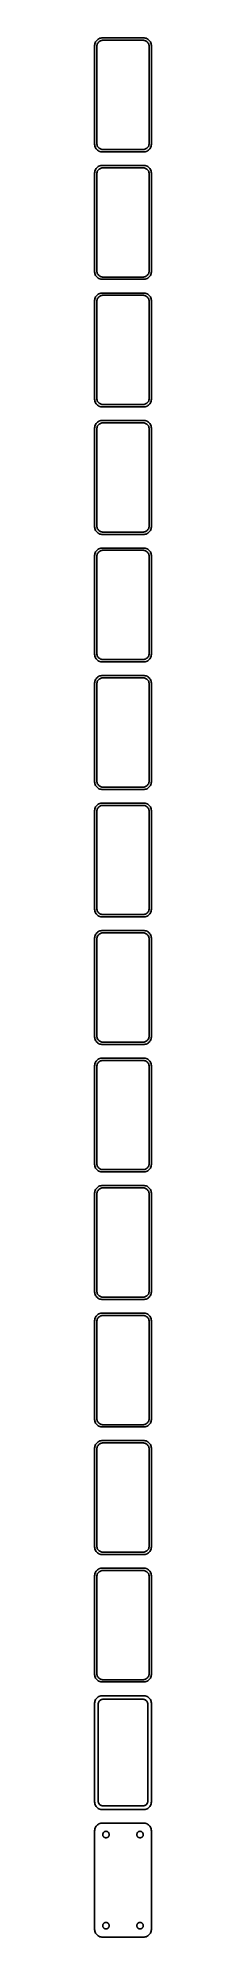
# Model space of a CAD drawing. Header units: metres. Extents: x -19 to 19, y 1223 to 2473.
import ezdxf

# ---------------------------------------------------------------- set-up
doc = ezdxf.new("R2010")
doc.units = ezdxf.units.M

msp = doc.modelspace()

# ---------------------------------------------------------------- linework, layer by layer
for p, q in [((-18.7106, 2469.13), (-18.75, 2468.5)), ((-18.75, 2468.5), (-18.75, 2403.5)), ((-18.5929, 2469.74), (-18.7106, 2469.13)), ((-18.3989, 2470.34), (-18.5929, 2469.74)), ((-18.1315, 2470.91), (-18.3989, 2470.34)), ((-17.7951, 2471.44), (-18.1315, 2470.91)), ((-17.3948, 2471.92), (-17.7951, 2471.44)), ((-16.9371, 2472.35), (-17.3948, 2471.92)), ((-17.25, 2468), (-17.2184, 2468.5)), ((-17.25, 2404), (-17.25, 2468)), ((-17.2184, 2468.5), (-17.1243, 2468.99)), ((-17.1243, 2468.99), (-16.9691, 2469.47)), ((-16.9691, 2469.47), (-16.7552, 2469.93)), ((-16.4291, 2472.72), (-16.9371, 2472.35)), ((-16.7552, 2469.93), (-16.4861, 2470.35)), ((-16.4861, 2470.35), (-16.1659, 2470.74)), ((-15.8789, 2473.02), (-16.4291, 2472.72)), ((-16.1659, 2470.74), (-15.7997, 2471.08)), ((-15.2951, 2473.26), (-15.8789, 2473.02)), ((-15.7997, 2471.08), (-15.3933, 2471.38)), ((-15.3933, 2471.38), (-14.9531, 2471.62)), ((-14.6869, 2473.41), (-15.2951, 2473.26)), ((-14.9531, 2471.62), (-14.4861, 2471.8)), ((-14.0639, 2473.49), (-14.6869, 2473.41)), ((-14.4861, 2471.8), (-13.9995, 2471.93)), ((14.0639, 2473.49), (-14.0639, 2473.49)), ((-13.9995, 2471.93), (-13.5012, 2471.99)), ((-13.5012, 2471.99), (13.5012, 2471.99)), ((13.5012, 2471.99), (13.9995, 2471.93)), ((13.9995, 2471.93), (14.4861, 2471.8)), ((14.6869, 2473.41), (14.0639, 2473.49)), ((14.4861, 2471.8), (14.9531, 2471.62)), ((15.2951, 2473.26), (14.6869, 2473.41)), ((14.9531, 2471.62), (15.3933, 2471.38)), ((15.8789, 2473.02), (15.2951, 2473.26)), ((15.3933, 2471.38), (15.7997, 2471.08)), ((15.7997, 2471.08), (16.1659, 2470.74)), ((16.4291, 2472.72), (15.8789, 2473.02)), ((16.1659, 2470.74), (16.4861, 2470.35)), ((16.9371, 2472.35), (16.4291, 2472.72)), ((16.4861, 2470.35), (16.7552, 2469.93)), ((16.7552, 2469.93), (16.9691, 2469.47)), ((17.3948, 2471.92), (16.9371, 2472.35)), ((16.9691, 2469.47), (17.1243, 2468.99)), ((17.1243, 2468.99), (17.2184, 2468.5)), ((17.2184, 2468.5), (17.25, 2468)), ((17.25, 2468), (17.25, 2404)), ((17.7951, 2471.44), (17.3948, 2471.92)), ((18.1315, 2470.91), (17.7951, 2471.44)), ((18.3989, 2470.34), (18.1315, 2470.91)), ((18.5929, 2469.74), (18.3989, 2470.34)), ((18.7106, 2469.13), (18.5929, 2469.74)), ((18.75, 2468.5), (18.7106, 2469.13)), ((18.75, 2403.5), (18.75, 2468.5)), ((-18.75, 2403.5), (-18.7106, 2402.87)), ((-18.7106, 2402.87), (-18.5929, 2402.26)), ((-18.5929, 2402.26), (-18.3989, 2401.66)), ((-17.2184, 2403.5), (-17.25, 2404)), ((-17.1243, 2403.01), (-17.2184, 2403.5)), ((-16.9691, 2402.53), (-17.1243, 2403.01)), ((-16.7552, 2402.07), (-16.9691, 2402.53)), ((-16.4861, 2401.65), (-16.7552, 2402.07)), ((16.7552, 2402.07), (16.4861, 2401.65)), ((16.9691, 2402.53), (16.7552, 2402.07)), ((17.1243, 2403.01), (16.9691, 2402.53)), ((17.2184, 2403.5), (17.1243, 2403.01)), ((17.25, 2404), (17.2184, 2403.5)), ((18.3989, 2401.66), (18.5929, 2402.26)), ((18.5929, 2402.26), (18.7106, 2402.87)), ((18.7106, 2402.87), (18.75, 2403.5)), ((-18.3989, 2401.66), (-18.1315, 2401.09)), ((-18.1315, 2401.09), (-17.7951, 2400.56)), ((-17.7951, 2400.56), (-17.3948, 2400.08)), ((-17.3948, 2400.08), (-16.9371, 2399.65)), ((-16.9371, 2399.65), (-16.4291, 2399.28)), ((-16.1659, 2401.26), (-16.4861, 2401.65)), ((-16.4291, 2399.28), (-15.8789, 2398.98)), ((-15.7997, 2400.92), (-16.1659, 2401.26)), ((-15.8789, 2398.98), (-15.2951, 2398.74)), ((-15.3933, 2400.62), (-15.7997, 2400.92)), ((-14.9531, 2400.38), (-15.3933, 2400.62)), ((-15.2951, 2398.74), (-14.6869, 2398.59)), ((-14.6869, 2389.41), (-15.2951, 2389.26)), ((-14.4861, 2400.2), (-14.9531, 2400.38)), ((-14.6869, 2398.59), (-14.0639, 2398.51)), ((-14.0639, 2389.49), (-14.6869, 2389.41)), ((-13.9995, 2400.07), (-14.4861, 2400.2)), ((-14.0639, 2398.51), (14.0639, 2398.51)), ((14.0639, 2389.49), (-14.0639, 2389.49)), ((-13.5012, 2400.01), (-13.9995, 2400.07)), ((13.5012, 2400.01), (-13.5012, 2400.01)), ((13.9995, 2400.07), (13.5012, 2400.01)), ((14.4861, 2400.2), (13.9995, 2400.07)), ((14.0639, 2398.51), (14.6869, 2398.59)), ((14.6869, 2389.41), (14.0639, 2389.49)), ((14.9531, 2400.38), (14.4861, 2400.2)), ((14.6869, 2398.59), (15.2951, 2398.74)), ((15.2951, 2389.26), (14.6869, 2389.41)), ((15.3933, 2400.62), (14.9531, 2400.38)), ((15.2951, 2398.74), (15.8789, 2398.98)), ((15.7997, 2400.92), (15.3933, 2400.62)), ((16.1659, 2401.26), (15.7997, 2400.92)), ((15.8789, 2398.98), (16.4291, 2399.28)), ((16.4861, 2401.65), (16.1659, 2401.26)), ((16.4291, 2399.28), (16.9371, 2399.65)), ((16.9371, 2399.65), (17.3948, 2400.08)), ((17.3948, 2400.08), (17.7951, 2400.56)), ((17.7951, 2400.56), (18.1315, 2401.09)), ((18.1315, 2401.09), (18.3989, 2401.66)), ((-18.7106, 2385.13), (-18.75, 2384.5)), ((-18.75, 2384.5), (-18.75, 2319.5)), ((-18.5929, 2385.74), (-18.7106, 2385.13)), ((-18.3989, 2386.34), (-18.5929, 2385.74)), ((-18.1315, 2386.91), (-18.3989, 2386.34)), ((-17.7951, 2387.44), (-18.1315, 2386.91)), ((-17.3948, 2387.92), (-17.7951, 2387.44)), ((-16.9371, 2388.35), (-17.3948, 2387.92)), ((-17.25, 2384), (-17.2184, 2384.5)), ((-17.25, 2320), (-17.25, 2384)), ((-17.2184, 2384.5), (-17.1243, 2384.99)), ((-17.1243, 2384.99), (-16.9691, 2385.47)), ((-16.9691, 2385.47), (-16.7552, 2385.93)), ((-16.4291, 2388.72), (-16.9371, 2388.35)), ((-16.7552, 2385.93), (-16.4861, 2386.35)), ((-16.4861, 2386.35), (-16.1659, 2386.74)), ((-15.8789, 2389.02), (-16.4291, 2388.72)), ((-16.1659, 2386.74), (-15.7997, 2387.08)), ((-15.2951, 2389.26), (-15.8789, 2389.02)), ((-15.7997, 2387.08), (-15.3933, 2387.38)), ((-15.3933, 2387.38), (-14.9531, 2387.62)), ((-14.9531, 2387.62), (-14.4861, 2387.8)), ((-14.4861, 2387.8), (-13.9995, 2387.93)), ((-13.9995, 2387.93), (-13.5012, 2387.99)), ((-13.5012, 2387.99), (13.5012, 2387.99)), ((13.5012, 2387.99), (13.9995, 2387.93)), ((13.9995, 2387.93), (14.4861, 2387.8)), ((14.4861, 2387.8), (14.9531, 2387.62)), ((14.9531, 2387.62), (15.3933, 2387.38)), ((15.8789, 2389.02), (15.2951, 2389.26)), ((15.3933, 2387.38), (15.7997, 2387.08)), ((15.7997, 2387.08), (16.1659, 2386.74)), ((16.4291, 2388.72), (15.8789, 2389.02)), ((16.1659, 2386.74), (16.4861, 2386.35)), ((16.9371, 2388.35), (16.4291, 2388.72)), ((16.4861, 2386.35), (16.7552, 2385.93)), ((16.7552, 2385.93), (16.9691, 2385.47)), ((17.3948, 2387.92), (16.9371, 2388.35)), ((16.9691, 2385.47), (17.1243, 2384.99)), ((17.1243, 2384.99), (17.2184, 2384.5)), ((17.2184, 2384.5), (17.25, 2384)), ((17.25, 2384), (17.25, 2320)), ((17.7951, 2387.44), (17.3948, 2387.92)), ((18.1315, 2386.91), (17.7951, 2387.44)), ((18.3989, 2386.34), (18.1315, 2386.91)), ((18.5929, 2385.74), (18.3989, 2386.34)), ((18.7106, 2385.13), (18.5929, 2385.74)), ((18.75, 2384.5), (18.7106, 2385.13)), ((18.75, 2319.5), (18.75, 2384.5)), ((-18.75, 2319.5), (-18.7106, 2318.87)), ((-18.7106, 2318.87), (-18.5929, 2318.26)), ((-18.5929, 2318.26), (-18.3989, 2317.66)), ((-18.3989, 2317.66), (-18.1315, 2317.09)), ((-18.1315, 2317.09), (-17.7951, 2316.56)), ((-17.7951, 2316.56), (-17.3948, 2316.08)), ((-17.3948, 2316.08), (-16.9371, 2315.65)), ((-17.2184, 2319.5), (-17.25, 2320)), ((-17.1243, 2319.01), (-17.2184, 2319.5)), ((-16.9691, 2318.53), (-17.1243, 2319.01)), ((-16.7552, 2318.07), (-16.9691, 2318.53)), ((-16.9371, 2315.65), (-16.4291, 2315.28)), ((-16.4861, 2317.65), (-16.7552, 2318.07)), ((-16.1659, 2317.26), (-16.4861, 2317.65)), ((-16.4291, 2315.28), (-15.8789, 2314.98)), ((-15.7997, 2316.92), (-16.1659, 2317.26)), ((-15.8789, 2314.98), (-15.2951, 2314.74)), ((-15.3933, 2316.62), (-15.7997, 2316.92)), ((-14.9531, 2316.38), (-15.3933, 2316.62)), ((-15.2951, 2314.74), (-14.6869, 2314.59)), ((-14.4861, 2316.2), (-14.9531, 2316.38)), ((-14.6869, 2314.59), (-14.0639, 2314.51)), ((-13.9995, 2316.07), (-14.4861, 2316.2)), ((-14.0639, 2314.51), (14.0639, 2314.51)), ((-13.5012, 2316.01), (-13.9995, 2316.07)), ((13.5012, 2316.01), (-13.5012, 2316.01)), ((13.9995, 2316.07), (13.5012, 2316.01)), ((14.4861, 2316.2), (13.9995, 2316.07)), ((14.0639, 2314.51), (14.6869, 2314.59)), ((14.9531, 2316.38), (14.4861, 2316.2)), ((14.6869, 2314.59), (15.2951, 2314.74)), ((15.3933, 2316.62), (14.9531, 2316.38)), ((15.2951, 2314.74), (15.8789, 2314.98)), ((15.7997, 2316.92), (15.3933, 2316.62)), ((16.1659, 2317.26), (15.7997, 2316.92)), ((15.8789, 2314.98), (16.4291, 2315.28)), ((16.4861, 2317.65), (16.1659, 2317.26)), ((16.4291, 2315.28), (16.9371, 2315.65)), ((16.7552, 2318.07), (16.4861, 2317.65)), ((16.9691, 2318.53), (16.7552, 2318.07)), ((16.9371, 2315.65), (17.3948, 2316.08)), ((17.1243, 2319.01), (16.9691, 2318.53)), ((17.2184, 2319.5), (17.1243, 2319.01)), ((17.25, 2320), (17.2184, 2319.5)), ((17.3948, 2316.08), (17.7951, 2316.56)), ((17.7951, 2316.56), (18.1315, 2317.09)), ((18.1315, 2317.09), (18.3989, 2317.66)), ((18.3989, 2317.66), (18.5929, 2318.26)), ((18.5929, 2318.26), (18.7106, 2318.87)), ((18.7106, 2318.87), (18.75, 2319.5)), ((-18.3989, 2302.34), (-18.5929, 2301.74)), ((-18.1315, 2302.91), (-18.3989, 2302.34)), ((-17.7951, 2303.44), (-18.1315, 2302.91)), ((-17.3948, 2303.92), (-17.7951, 2303.44)), ((-16.9371, 2304.35), (-17.3948, 2303.92)), ((-16.9691, 2301.47), (-16.7552, 2301.93)), ((-16.4291, 2304.72), (-16.9371, 2304.35)), ((-16.7552, 2301.93), (-16.4861, 2302.35)), ((-16.4861, 2302.35), (-16.1659, 2302.74)), ((-15.8789, 2305.02), (-16.4291, 2304.72)), ((-16.1659, 2302.74), (-15.7997, 2303.08)), ((-15.2951, 2305.26), (-15.8789, 2305.02)), ((-15.7997, 2303.08), (-15.3933, 2303.38)), ((-15.3933, 2303.38), (-14.9531, 2303.62)), ((-14.6869, 2305.41), (-15.2951, 2305.26)), ((-14.9531, 2303.62), (-14.4861, 2303.8)), ((-14.0639, 2305.49), (-14.6869, 2305.41)), ((-14.4861, 2303.8), (-13.9995, 2303.93)), ((14.0639, 2305.49), (-14.0639, 2305.49)), ((-13.9995, 2303.93), (-13.5012, 2303.99)), ((-13.5012, 2303.99), (13.5012, 2303.99)), ((13.5012, 2303.99), (13.9995, 2303.93)), ((13.9995, 2303.93), (14.4861, 2303.8)), ((14.6869, 2305.41), (14.0639, 2305.49)), ((14.4861, 2303.8), (14.9531, 2303.62)), ((15.2951, 2305.26), (14.6869, 2305.41)), ((14.9531, 2303.62), (15.3933, 2303.38)), ((15.8789, 2305.02), (15.2951, 2305.26)), ((15.3933, 2303.38), (15.7997, 2303.08)), ((15.7997, 2303.08), (16.1659, 2302.74)), ((16.4291, 2304.72), (15.8789, 2305.02)), ((16.1659, 2302.74), (16.4861, 2302.35)), ((16.9371, 2304.35), (16.4291, 2304.72)), ((16.4861, 2302.35), (16.7552, 2301.93)), ((16.7552, 2301.93), (16.9691, 2301.47)), ((17.3948, 2303.92), (16.9371, 2304.35)), ((17.7951, 2303.44), (17.3948, 2303.92)), ((18.1315, 2302.91), (17.7951, 2303.44)), ((18.3989, 2302.34), (18.1315, 2302.91)), ((18.5929, 2301.74), (18.3989, 2302.34)), ((-18.7106, 2301.13), (-18.75, 2300.5)), ((-18.75, 2300.5), (-18.75, 2235.5)), ((-18.5929, 2301.74), (-18.7106, 2301.13)), ((-17.25, 2300), (-17.2184, 2300.5)), ((-17.25, 2236), (-17.25, 2300)), ((-17.2184, 2300.5), (-17.1243, 2300.99)), ((-17.1243, 2300.99), (-16.9691, 2301.47)), ((16.9691, 2301.47), (17.1243, 2300.99)), ((17.1243, 2300.99), (17.2184, 2300.5)), ((17.2184, 2300.5), (17.25, 2300)), ((17.25, 2300), (17.25, 2236)), ((18.7106, 2301.13), (18.5929, 2301.74)), ((18.75, 2300.5), (18.7106, 2301.13)), ((18.75, 2235.5), (18.75, 2300.5)), ((-18.75, 2235.5), (-18.7106, 2234.87)), ((-18.7106, 2234.87), (-18.5929, 2234.26)), ((-18.5929, 2234.26), (-18.3989, 2233.66)), ((-18.3989, 2233.66), (-18.1315, 2233.09)), ((-18.1315, 2233.09), (-17.7951, 2232.56)), ((-17.7951, 2232.56), (-17.3948, 2232.08)), ((-17.3948, 2232.08), (-16.9371, 2231.65)), ((-17.2184, 2235.5), (-17.25, 2236)), ((-17.1243, 2235.01), (-17.2184, 2235.5)), ((-16.9691, 2234.53), (-17.1243, 2235.01)), ((-16.7552, 2234.07), (-16.9691, 2234.53)), ((-16.9371, 2231.65), (-16.4291, 2231.28)), ((-16.4861, 2233.65), (-16.7552, 2234.07)), ((-16.1659, 2233.26), (-16.4861, 2233.65)), ((-16.4291, 2231.28), (-15.8789, 2230.98)), ((-15.7997, 2232.92), (-16.1659, 2233.26)), ((-15.8789, 2230.98), (-15.2951, 2230.74)), ((-15.3933, 2232.62), (-15.7997, 2232.92)), ((-14.9531, 2232.38), (-15.3933, 2232.62)), ((-15.2951, 2230.74), (-14.6869, 2230.59)), ((-14.4861, 2232.2), (-14.9531, 2232.38)), ((-14.6869, 2230.59), (-14.0639, 2230.51)), ((-13.9995, 2232.07), (-14.4861, 2232.2)), ((-14.0639, 2230.51), (14.0639, 2230.51)), ((-13.5012, 2232.01), (-13.9995, 2232.07)), ((13.5012, 2232.01), (-13.5012, 2232.01)), ((13.9995, 2232.07), (13.5012, 2232.01)), ((14.4861, 2232.2), (13.9995, 2232.07)), ((14.0639, 2230.51), (14.6869, 2230.59)), ((14.9531, 2232.38), (14.4861, 2232.2)), ((14.6869, 2230.59), (15.2951, 2230.74)), ((15.3933, 2232.62), (14.9531, 2232.38)), ((15.2951, 2230.74), (15.8789, 2230.98)), ((15.7997, 2232.92), (15.3933, 2232.62)), ((16.1659, 2233.26), (15.7997, 2232.92)), ((15.8789, 2230.98), (16.4291, 2231.28)), ((16.4861, 2233.65), (16.1659, 2233.26)), ((16.4291, 2231.28), (16.9371, 2231.65)), ((16.7552, 2234.07), (16.4861, 2233.65)), ((16.9691, 2234.53), (16.7552, 2234.07)), ((16.9371, 2231.65), (17.3948, 2232.08)), ((17.1243, 2235.01), (16.9691, 2234.53)), ((17.2184, 2235.5), (17.1243, 2235.01)), ((17.25, 2236), (17.2184, 2235.5)), ((17.3948, 2232.08), (17.7951, 2232.56)), ((17.7951, 2232.56), (18.1315, 2233.09)), ((18.1315, 2233.09), (18.3989, 2233.66)), ((18.3989, 2233.66), (18.5929, 2234.26)), ((18.5929, 2234.26), (18.7106, 2234.87)), ((18.7106, 2234.87), (18.75, 2235.5)), ((-18.7106, 2217.13), (-18.75, 2216.5)), ((-18.75, 2216.5), (-18.75, 2151.5)), ((-18.5929, 2217.74), (-18.7106, 2217.13)), ((-18.3989, 2218.34), (-18.5929, 2217.74)), ((-18.1315, 2218.91), (-18.3989, 2218.34)), ((-17.7951, 2219.44), (-18.1315, 2218.91)), ((-17.3948, 2219.92), (-17.7951, 2219.44)), ((-16.9371, 2220.35), (-17.3948, 2219.92)), ((-17.25, 2216), (-17.2184, 2216.5)), ((-17.25, 2152), (-17.25, 2216)), ((-17.2184, 2216.5), (-17.1243, 2216.99)), ((-17.1243, 2216.99), (-16.9691, 2217.47)), ((-16.9691, 2217.47), (-16.7552, 2217.93)), ((-16.4291, 2220.72), (-16.9371, 2220.35)), ((-16.7552, 2217.93), (-16.4861, 2218.35)), ((-16.4861, 2218.35), (-16.1659, 2218.74)), ((-15.8789, 2221.02), (-16.4291, 2220.72)), ((-16.1659, 2218.74), (-15.7997, 2219.08)), ((-15.2951, 2221.26), (-15.8789, 2221.02)), ((-15.7997, 2219.08), (-15.3933, 2219.38)), ((-15.3933, 2219.38), (-14.9531, 2219.62)), ((-14.6869, 2221.41), (-15.2951, 2221.26)), ((-14.9531, 2219.62), (-14.4861, 2219.8)), ((-14.0639, 2221.49), (-14.6869, 2221.41)), ((-14.4861, 2219.8), (-13.9995, 2219.93)), ((14.0639, 2221.49), (-14.0639, 2221.49)), ((-13.9995, 2219.93), (-13.5012, 2219.99)), ((-13.5012, 2219.99), (13.5012, 2219.99)), ((13.5012, 2219.99), (13.9995, 2219.93)), ((13.9995, 2219.93), (14.4861, 2219.8)), ((14.6869, 2221.41), (14.0639, 2221.49)), ((14.4861, 2219.8), (14.9531, 2219.62)), ((15.2951, 2221.26), (14.6869, 2221.41)), ((14.9531, 2219.62), (15.3933, 2219.38)), ((15.8789, 2221.02), (15.2951, 2221.26)), ((15.3933, 2219.38), (15.7997, 2219.08)), ((15.7997, 2219.08), (16.1659, 2218.74)), ((16.4291, 2220.72), (15.8789, 2221.02)), ((16.1659, 2218.74), (16.4861, 2218.35)), ((16.9371, 2220.35), (16.4291, 2220.72)), ((16.4861, 2218.35), (16.7552, 2217.93)), ((16.7552, 2217.93), (16.9691, 2217.47)), ((17.3948, 2219.92), (16.9371, 2220.35)), ((16.9691, 2217.47), (17.1243, 2216.99)), ((17.1243, 2216.99), (17.2184, 2216.5)), ((17.2184, 2216.5), (17.25, 2216)), ((17.25, 2216), (17.25, 2152)), ((17.7951, 2219.44), (17.3948, 2219.92)), ((18.1315, 2218.91), (17.7951, 2219.44)), ((18.3989, 2218.34), (18.1315, 2218.91)), ((18.5929, 2217.74), (18.3989, 2218.34)), ((18.7106, 2217.13), (18.5929, 2217.74)), ((18.75, 2216.5), (18.7106, 2217.13)), ((18.75, 2151.5), (18.75, 2216.5)), ((-17.2184, 2151.5), (-17.25, 2152)), ((17.25, 2152), (17.2184, 2151.5)), ((-18.75, 2151.5), (-18.7106, 2150.87)), ((-18.7106, 2150.87), (-18.5929, 2150.26)), ((-18.5929, 2150.26), (-18.3989, 2149.66)), ((-18.3989, 2149.66), (-18.1315, 2149.09)), ((-18.1315, 2149.09), (-17.7951, 2148.56)), ((-17.7951, 2148.56), (-17.3948, 2148.08)), ((-17.3948, 2148.08), (-16.9371, 2147.65)), ((-17.1243, 2151.01), (-17.2184, 2151.5)), ((-16.9691, 2150.53), (-17.1243, 2151.01)), ((-16.7552, 2150.07), (-16.9691, 2150.53)), ((-16.9371, 2147.65), (-16.4291, 2147.28)), ((-16.4861, 2149.65), (-16.7552, 2150.07)), ((-16.1659, 2149.26), (-16.4861, 2149.65)), ((-16.4291, 2147.28), (-15.8789, 2146.98)), ((-15.7997, 2148.92), (-16.1659, 2149.26)), ((-15.8789, 2146.98), (-15.2951, 2146.74)), ((-15.3933, 2148.62), (-15.7997, 2148.92)), ((-14.9531, 2148.38), (-15.3933, 2148.62)), ((-15.2951, 2146.74), (-14.6869, 2146.59)), ((-14.4861, 2148.2), (-14.9531, 2148.38)), ((-14.6869, 2146.59), (-14.0639, 2146.51)), ((-13.9995, 2148.07), (-14.4861, 2148.2)), ((-14.0639, 2146.51), (14.0639, 2146.51)), ((-13.5012, 2148.01), (-13.9995, 2148.07)), ((13.5012, 2148.01), (-13.5012, 2148.01)), ((13.9995, 2148.07), (13.5012, 2148.01)), ((14.4861, 2148.2), (13.9995, 2148.07)), ((14.0639, 2146.51), (14.6869, 2146.59)), ((14.9531, 2148.38), (14.4861, 2148.2)), ((14.6869, 2146.59), (15.2951, 2146.74)), ((15.3933, 2148.62), (14.9531, 2148.38)), ((15.2951, 2146.74), (15.8789, 2146.98)), ((15.7997, 2148.92), (15.3933, 2148.62)), ((16.1659, 2149.26), (15.7997, 2148.92)), ((15.8789, 2146.98), (16.4291, 2147.28)), ((16.4861, 2149.65), (16.1659, 2149.26)), ((16.4291, 2147.28), (16.9371, 2147.65)), ((16.7552, 2150.07), (16.4861, 2149.65)), ((16.9691, 2150.53), (16.7552, 2150.07)), ((16.9371, 2147.65), (17.3948, 2148.08)), ((17.1243, 2151.01), (16.9691, 2150.53)), ((17.2184, 2151.5), (17.1243, 2151.01)), ((17.3948, 2148.08), (17.7951, 2148.56)), ((17.7951, 2148.56), (18.1315, 2149.09)), ((18.1315, 2149.09), (18.3989, 2149.66)), ((18.3989, 2149.66), (18.5929, 2150.26)), ((18.5929, 2150.26), (18.7106, 2150.87)), ((18.7106, 2150.87), (18.75, 2151.5)), ((-18.7106, 2133.13), (-18.75, 2132.5)), ((-18.75, 2132.5), (-18.75, 2067.5)), ((-18.5929, 2133.74), (-18.7106, 2133.13)), ((-18.3989, 2134.34), (-18.5929, 2133.74)), ((-18.1315, 2134.91), (-18.3989, 2134.34)), ((-17.7951, 2135.44), (-18.1315, 2134.91)), ((-17.3948, 2135.92), (-17.7951, 2135.44)), ((-16.9371, 2136.35), (-17.3948, 2135.92)), ((-17.25, 2132), (-17.2184, 2132.5)), ((-17.25, 2068), (-17.25, 2132)), ((-17.2184, 2132.5), (-17.1243, 2132.99)), ((-17.1243, 2132.99), (-16.9691, 2133.47)), ((-16.9691, 2133.47), (-16.7552, 2133.93)), ((-16.4291, 2136.72), (-16.9371, 2136.35)), ((-16.7552, 2133.93), (-16.4861, 2134.35)), ((-16.4861, 2134.35), (-16.1659, 2134.74)), ((-15.8789, 2137.02), (-16.4291, 2136.72)), ((-16.1659, 2134.74), (-15.7997, 2135.08)), ((-15.2951, 2137.26), (-15.8789, 2137.02)), ((-15.7997, 2135.08), (-15.3933, 2135.38)), ((-15.3933, 2135.38), (-14.9531, 2135.62)), ((-14.6869, 2137.41), (-15.2951, 2137.26)), ((-14.9531, 2135.62), (-14.4861, 2135.8)), ((-14.0639, 2137.49), (-14.6869, 2137.41)), ((-14.4861, 2135.8), (-13.9995, 2135.93)), ((14.0639, 2137.49), (-14.0639, 2137.49)), ((-13.9995, 2135.93), (-13.5012, 2135.99)), ((-13.5012, 2135.99), (13.5012, 2135.99)), ((13.5012, 2135.99), (13.9995, 2135.93)), ((13.9995, 2135.93), (14.4861, 2135.8)), ((14.6869, 2137.41), (14.0639, 2137.49)), ((14.4861, 2135.8), (14.9531, 2135.62)), ((15.2951, 2137.26), (14.6869, 2137.41)), ((14.9531, 2135.62), (15.3933, 2135.38)), ((15.8789, 2137.02), (15.2951, 2137.26)), ((15.3933, 2135.38), (15.7997, 2135.08)), ((15.7997, 2135.08), (16.1659, 2134.74)), ((16.4291, 2136.72), (15.8789, 2137.02)), ((16.1659, 2134.74), (16.4861, 2134.35)), ((16.9371, 2136.35), (16.4291, 2136.72)), ((16.4861, 2134.35), (16.7552, 2133.93)), ((16.7552, 2133.93), (16.9691, 2133.47)), ((17.3948, 2135.92), (16.9371, 2136.35)), ((16.9691, 2133.47), (17.1243, 2132.99)), ((17.1243, 2132.99), (17.2184, 2132.5)), ((17.2184, 2132.5), (17.25, 2132)), ((17.25, 2132), (17.25, 2068)), ((17.7951, 2135.44), (17.3948, 2135.92)), ((18.1315, 2134.91), (17.7951, 2135.44)), ((18.3989, 2134.34), (18.1315, 2134.91)), ((18.5929, 2133.74), (18.3989, 2134.34)), ((18.7106, 2133.13), (18.5929, 2133.74)), ((18.75, 2132.5), (18.7106, 2133.13)), ((18.75, 2067.5), (18.75, 2132.5)), ((-18.75, 2067.5), (-18.7106, 2066.87)), ((-18.7106, 2066.87), (-18.5929, 2066.26)), ((-18.5929, 2066.26), (-18.3989, 2065.66)), ((-18.3989, 2065.66), (-18.1315, 2065.09)), ((-18.1315, 2065.09), (-17.7951, 2064.56)), ((-17.7951, 2064.56), (-17.3948, 2064.08)), ((-17.2184, 2067.5), (-17.25, 2068)), ((-17.1243, 2067.01), (-17.2184, 2067.5)), ((-16.9691, 2066.53), (-17.1243, 2067.01)), ((-16.7552, 2066.07), (-16.9691, 2066.53)), ((-16.4861, 2065.65), (-16.7552, 2066.07)), ((-16.1659, 2065.26), (-16.4861, 2065.65)), ((-15.7997, 2064.92), (-16.1659, 2065.26)), ((-15.3933, 2064.62), (-15.7997, 2064.92)), ((-14.9531, 2064.38), (-15.3933, 2064.62)), ((-14.4861, 2064.2), (-14.9531, 2064.38)), ((-13.9995, 2064.07), (-14.4861, 2064.2)), ((14.4861, 2064.2), (13.9995, 2064.07)), ((14.9531, 2064.38), (14.4861, 2064.2)), ((15.3933, 2064.62), (14.9531, 2064.38)), ((15.7997, 2064.92), (15.3933, 2064.62)), ((16.1659, 2065.26), (15.7997, 2064.92)), ((16.4861, 2065.65), (16.1659, 2065.26)), ((16.7552, 2066.07), (16.4861, 2065.65)), ((16.9691, 2066.53), (16.7552, 2066.07)), ((17.1243, 2067.01), (16.9691, 2066.53)), ((17.2184, 2067.5), (17.1243, 2067.01)), ((17.25, 2068), (17.2184, 2067.5)), ((17.3948, 2064.08), (17.7951, 2064.56)), ((17.7951, 2064.56), (18.1315, 2065.09)), ((18.1315, 2065.09), (18.3989, 2065.66)), ((18.3989, 2065.66), (18.5929, 2066.26)), ((18.5929, 2066.26), (18.7106, 2066.87)), ((18.7106, 2066.87), (18.75, 2067.5)), ((-17.3948, 2051.92), (-17.7951, 2051.44)), ((-17.3948, 2064.08), (-16.9371, 2063.65)), ((-16.9371, 2052.35), (-17.3948, 2051.92)), ((-16.9371, 2063.65), (-16.4291, 2063.28)), ((-16.4291, 2052.72), (-16.9371, 2052.35)), ((-16.4291, 2063.28), (-15.8789, 2062.98)), ((-15.8789, 2053.02), (-16.4291, 2052.72)), ((-15.8789, 2062.98), (-15.2951, 2062.74)), ((-15.2951, 2053.26), (-15.8789, 2053.02)), ((-15.3933, 2051.38), (-14.9531, 2051.62)), ((-15.2951, 2062.74), (-14.6869, 2062.59)), ((-14.6869, 2053.41), (-15.2951, 2053.26)), ((-14.9531, 2051.62), (-14.4861, 2051.8)), ((-14.6869, 2062.59), (-14.0639, 2062.51)), ((-14.0639, 2053.49), (-14.6869, 2053.41)), ((-14.4861, 2051.8), (-13.9995, 2051.93)), ((-14.0639, 2062.51), (14.0639, 2062.51)), ((14.0639, 2053.49), (-14.0639, 2053.49)), ((-13.5012, 2064.01), (-13.9995, 2064.07)), ((-13.9995, 2051.93), (-13.5012, 2051.99)), ((13.5012, 2064.01), (-13.5012, 2064.01)), ((-13.5012, 2051.99), (13.5012, 2051.99)), ((13.9995, 2064.07), (13.5012, 2064.01)), ((13.5012, 2051.99), (13.9995, 2051.93)), ((13.9995, 2051.93), (14.4861, 2051.8)), ((14.0639, 2062.51), (14.6869, 2062.59)), ((14.6869, 2053.41), (14.0639, 2053.49)), ((14.4861, 2051.8), (14.9531, 2051.62)), ((14.6869, 2062.59), (15.2951, 2062.74)), ((15.2951, 2053.26), (14.6869, 2053.41)), ((14.9531, 2051.62), (15.3933, 2051.38)), ((15.2951, 2062.74), (15.8789, 2062.98)), ((15.8789, 2053.02), (15.2951, 2053.26)), ((15.8789, 2062.98), (16.4291, 2063.28)), ((16.4291, 2052.72), (15.8789, 2053.02)), ((16.4291, 2063.28), (16.9371, 2063.65)), ((16.9371, 2052.35), (16.4291, 2052.72)), ((16.9371, 2063.65), (17.3948, 2064.08)), ((17.3948, 2051.92), (16.9371, 2052.35)), ((17.7951, 2051.44), (17.3948, 2051.92)), ((-18.7106, 2049.13), (-18.75, 2048.5)), ((-18.75, 2048.5), (-18.75, 1983.5)), ((-18.5929, 2049.74), (-18.7106, 2049.13)), ((-18.3989, 2050.34), (-18.5929, 2049.74)), ((-18.1315, 2050.91), (-18.3989, 2050.34)), ((-17.7951, 2051.44), (-18.1315, 2050.91)), ((-17.25, 2048), (-17.2184, 2048.5)), ((-17.25, 1984), (-17.25, 2048)), ((-17.2184, 2048.5), (-17.1243, 2048.99)), ((-17.1243, 2048.99), (-16.9691, 2049.47)), ((-16.9691, 2049.47), (-16.7552, 2049.93)), ((-16.7552, 2049.93), (-16.4861, 2050.35)), ((-16.4861, 2050.35), (-16.1659, 2050.74)), ((-16.1659, 2050.74), (-15.7997, 2051.08)), ((-15.7997, 2051.08), (-15.3933, 2051.38)), ((15.3933, 2051.38), (15.7997, 2051.08)), ((15.7997, 2051.08), (16.1659, 2050.74)), ((16.1659, 2050.74), (16.4861, 2050.35)), ((16.4861, 2050.35), (16.7552, 2049.93)), ((16.7552, 2049.93), (16.9691, 2049.47)), ((16.9691, 2049.47), (17.1243, 2048.99)), ((17.1243, 2048.99), (17.2184, 2048.5)), ((17.2184, 2048.5), (17.25, 2048)), ((17.25, 2048), (17.25, 1984)), ((18.1315, 2050.91), (17.7951, 2051.44)), ((18.3989, 2050.34), (18.1315, 2050.91)), ((18.5929, 2049.74), (18.3989, 2050.34)), ((18.7106, 2049.13), (18.5929, 2049.74)), ((18.75, 2048.5), (18.7106, 2049.13)), ((18.75, 1983.5), (18.75, 2048.5)), ((-18.75, 1983.5), (-18.7106, 1982.87)), ((-18.7106, 1982.87), (-18.5929, 1982.26)), ((-18.5929, 1982.26), (-18.3989, 1981.66)), ((-18.3989, 1981.66), (-18.1315, 1981.09)), ((-18.1315, 1981.09), (-17.7951, 1980.56)), ((-17.7951, 1980.56), (-17.3948, 1980.08)), ((-17.3948, 1980.08), (-16.9371, 1979.65)), ((-17.2184, 1983.5), (-17.25, 1984)), ((-17.1243, 1983.01), (-17.2184, 1983.5)), ((-16.9691, 1982.53), (-17.1243, 1983.01)), ((-16.7552, 1982.07), (-16.9691, 1982.53)), ((-16.9371, 1979.65), (-16.4291, 1979.28)), ((-16.4861, 1981.65), (-16.7552, 1982.07)), ((-16.1659, 1981.26), (-16.4861, 1981.65)), ((-16.4291, 1979.28), (-15.8789, 1978.98)), ((-15.7997, 1980.92), (-16.1659, 1981.26)), ((-15.8789, 1978.98), (-15.2951, 1978.74)), ((-15.3933, 1980.62), (-15.7997, 1980.92)), ((-14.9531, 1980.38), (-15.3933, 1980.62)), ((-15.2951, 1978.74), (-14.6869, 1978.59)), ((-14.4861, 1980.2), (-14.9531, 1980.38)), ((-14.6869, 1978.59), (-14.0639, 1978.51)), ((-13.9995, 1980.07), (-14.4861, 1980.2)), ((-14.0639, 1978.51), (14.0639, 1978.51)), ((-13.5012, 1980.01), (-13.9995, 1980.07)), ((13.5012, 1980.01), (-13.5012, 1980.01)), ((13.9995, 1980.07), (13.5012, 1980.01)), ((14.4861, 1980.2), (13.9995, 1980.07)), ((14.0639, 1978.51), (14.6869, 1978.59)), ((14.9531, 1980.38), (14.4861, 1980.2)), ((14.6869, 1978.59), (15.2951, 1978.74)), ((15.3933, 1980.62), (14.9531, 1980.38)), ((15.2951, 1978.74), (15.8789, 1978.98)), ((15.7997, 1980.92), (15.3933, 1980.62)), ((16.1659, 1981.26), (15.7997, 1980.92)), ((15.8789, 1978.98), (16.4291, 1979.28)), ((16.4861, 1981.65), (16.1659, 1981.26)), ((16.4291, 1979.28), (16.9371, 1979.65)), ((16.7552, 1982.07), (16.4861, 1981.65)), ((16.9691, 1982.53), (16.7552, 1982.07)), ((16.9371, 1979.65), (17.3948, 1980.08)), ((17.1243, 1983.01), (16.9691, 1982.53)), ((17.2184, 1983.5), (17.1243, 1983.01)), ((17.25, 1984), (17.2184, 1983.5)), ((17.3948, 1980.08), (17.7951, 1980.56)), ((17.7951, 1980.56), (18.1315, 1981.09)), ((18.1315, 1981.09), (18.3989, 1981.66)), ((18.3989, 1981.66), (18.5929, 1982.26)), ((18.5929, 1982.26), (18.7106, 1982.87)), ((18.7106, 1982.87), (18.75, 1983.5)), ((-18.7106, 1965.13), (-18.75, 1964.5)), ((-18.75, 1964.5), (-18.75, 1899.5)), ((-18.5929, 1965.74), (-18.7106, 1965.13)), ((-18.3989, 1966.34), (-18.5929, 1965.74)), ((-18.1315, 1966.91), (-18.3989, 1966.34)), ((-17.7951, 1967.44), (-18.1315, 1966.91)), ((-17.3948, 1967.92), (-17.7951, 1967.44)), ((-16.9371, 1968.35), (-17.3948, 1967.92)), ((-17.25, 1964), (-17.2184, 1964.5)), ((-17.2184, 1964.5), (-17.1243, 1964.99)), ((-17.1243, 1964.99), (-16.9691, 1965.47)), ((-16.9691, 1965.47), (-16.7552, 1965.93)), ((-16.4291, 1968.72), (-16.9371, 1968.35)), ((-16.7552, 1965.93), (-16.4861, 1966.35)), ((-16.4861, 1966.35), (-16.1659, 1966.74)), ((-15.8789, 1969.02), (-16.4291, 1968.72)), ((-16.1659, 1966.74), (-15.7997, 1967.08)), ((-15.2951, 1969.26), (-15.8789, 1969.02)), ((-15.7997, 1967.08), (-15.3933, 1967.38)), ((-15.3933, 1967.38), (-14.9531, 1967.62)), ((-14.6869, 1969.41), (-15.2951, 1969.26)), ((-14.9531, 1967.62), (-14.4861, 1967.8)), ((-14.0639, 1969.49), (-14.6869, 1969.41)), ((-14.4861, 1967.8), (-13.9995, 1967.93)), ((14.0639, 1969.49), (-14.0639, 1969.49)), ((-13.9995, 1967.93), (-13.5012, 1967.99)), ((-13.5012, 1967.99), (13.5012, 1967.99)), ((13.5012, 1967.99), (13.9995, 1967.93)), ((13.9995, 1967.93), (14.4861, 1967.8)), ((14.6869, 1969.41), (14.0639, 1969.49)), ((14.4861, 1967.8), (14.9531, 1967.62)), ((15.2951, 1969.26), (14.6869, 1969.41)), ((14.9531, 1967.62), (15.3933, 1967.38)), ((15.8789, 1969.02), (15.2951, 1969.26)), ((15.3933, 1967.38), (15.7997, 1967.08)), ((15.7997, 1967.08), (16.1659, 1966.74)), ((16.4291, 1968.72), (15.8789, 1969.02)), ((16.1659, 1966.74), (16.4861, 1966.35)), ((16.9371, 1968.35), (16.4291, 1968.72)), ((16.4861, 1966.35), (16.7552, 1965.93)), ((16.7552, 1965.93), (16.9691, 1965.47)), ((17.3948, 1967.92), (16.9371, 1968.35)), ((16.9691, 1965.47), (17.1243, 1964.99)), ((17.1243, 1964.99), (17.2184, 1964.5)), ((17.2184, 1964.5), (17.25, 1964)), ((17.7951, 1967.44), (17.3948, 1967.92)), ((18.1315, 1966.91), (17.7951, 1967.44)), ((18.3989, 1966.34), (18.1315, 1966.91)), ((18.5929, 1965.74), (18.3989, 1966.34)), ((18.7106, 1965.13), (18.5929, 1965.74)), ((18.75, 1964.5), (18.7106, 1965.13)), ((18.75, 1899.5), (18.75, 1964.5)), ((-17.25, 1900), (-17.25, 1964)), ((17.25, 1964), (17.25, 1900)), ((-18.75, 1899.5), (-18.7106, 1898.87)), ((-18.7106, 1898.87), (-18.5929, 1898.26)), ((-18.5929, 1898.26), (-18.3989, 1897.66)), ((-18.3989, 1897.66), (-18.1315, 1897.09)), ((-18.1315, 1897.09), (-17.7951, 1896.56)), ((-17.7951, 1896.56), (-17.3948, 1896.08)), ((-17.3948, 1896.08), (-16.9371, 1895.65)), ((-17.2184, 1899.5), (-17.25, 1900)), ((-17.1243, 1899.01), (-17.2184, 1899.5)), ((-16.9691, 1898.53), (-17.1243, 1899.01)), ((-16.7552, 1898.07), (-16.9691, 1898.53)), ((-16.9371, 1895.65), (-16.4291, 1895.28)), ((-16.4861, 1897.65), (-16.7552, 1898.07)), ((-16.1659, 1897.26), (-16.4861, 1897.65)), ((-16.4291, 1895.28), (-15.8789, 1894.98)), ((-15.7997, 1896.92), (-16.1659, 1897.26)), ((-15.8789, 1894.98), (-15.2951, 1894.74)), ((-15.3933, 1896.62), (-15.7997, 1896.92)), ((-14.9531, 1896.38), (-15.3933, 1896.62)), ((-15.2951, 1894.74), (-14.6869, 1894.59)), ((-14.4861, 1896.2), (-14.9531, 1896.38)), ((-14.6869, 1894.59), (-14.0639, 1894.51)), ((-13.9995, 1896.07), (-14.4861, 1896.2)), ((-14.0639, 1894.51), (14.0639, 1894.51)), ((-13.5012, 1896.01), (-13.9995, 1896.07)), ((13.5012, 1896.01), (-13.5012, 1896.01)), ((13.9995, 1896.07), (13.5012, 1896.01)), ((14.4861, 1896.2), (13.9995, 1896.07)), ((14.0639, 1894.51), (14.6869, 1894.59)), ((14.9531, 1896.38), (14.4861, 1896.2)), ((14.6869, 1894.59), (15.2951, 1894.74)), ((15.3933, 1896.62), (14.9531, 1896.38)), ((15.2951, 1894.74), (15.8789, 1894.98)), ((15.7997, 1896.92), (15.3933, 1896.62)), ((16.1659, 1897.26), (15.7997, 1896.92)), ((15.8789, 1894.98), (16.4291, 1895.28)), ((16.4861, 1897.65), (16.1659, 1897.26)), ((16.4291, 1895.28), (16.9371, 1895.65)), ((16.7552, 1898.07), (16.4861, 1897.65)), ((16.9691, 1898.53), (16.7552, 1898.07)), ((16.9371, 1895.65), (17.3948, 1896.08)), ((17.1243, 1899.01), (16.9691, 1898.53)), ((17.2184, 1899.5), (17.1243, 1899.01)), ((17.25, 1900), (17.2184, 1899.5)), ((17.3948, 1896.08), (17.7951, 1896.56)), ((17.7951, 1896.56), (18.1315, 1897.09)), ((18.1315, 1897.09), (18.3989, 1897.66)), ((18.3989, 1897.66), (18.5929, 1898.26)), ((18.5929, 1898.26), (18.7106, 1898.87)), ((18.7106, 1898.87), (18.75, 1899.5)), ((-18.7106, 1881.13), (-18.75, 1880.5)), ((-18.75, 1880.5), (-18.75, 1815.5)), ((-18.5929, 1881.74), (-18.7106, 1881.13)), ((-18.3989, 1882.34), (-18.5929, 1881.74)), ((-18.1315, 1882.91), (-18.3989, 1882.34)), ((-17.7951, 1883.44), (-18.1315, 1882.91)), ((-17.3948, 1883.92), (-17.7951, 1883.44)), ((-16.9371, 1884.35), (-17.3948, 1883.92)), ((-17.25, 1880), (-17.2184, 1880.5)), ((-17.25, 1816), (-17.25, 1880)), ((-17.2184, 1880.5), (-17.1243, 1880.99)), ((-17.1243, 1880.99), (-16.9691, 1881.47)), ((-16.9691, 1881.47), (-16.7552, 1881.93)), ((-16.4291, 1884.72), (-16.9371, 1884.35)), ((-16.7552, 1881.93), (-16.4861, 1882.35)), ((-16.4861, 1882.35), (-16.1659, 1882.74)), ((-15.8789, 1885.02), (-16.4291, 1884.72)), ((-16.1659, 1882.74), (-15.7997, 1883.08)), ((-15.2951, 1885.26), (-15.8789, 1885.02)), ((-15.7997, 1883.08), (-15.3933, 1883.38)), ((-15.3933, 1883.38), (-14.9531, 1883.62)), ((-14.6869, 1885.41), (-15.2951, 1885.26)), ((-14.9531, 1883.62), (-14.4861, 1883.8)), ((-14.0639, 1885.49), (-14.6869, 1885.41)), ((-14.4861, 1883.8), (-13.9995, 1883.93)), ((14.0639, 1885.49), (-14.0639, 1885.49)), ((-13.9995, 1883.93), (-13.5012, 1883.99)), ((-13.5012, 1883.99), (13.5012, 1883.99)), ((13.5012, 1883.99), (13.9995, 1883.93)), ((13.9995, 1883.93), (14.4861, 1883.8)), ((14.6869, 1885.41), (14.0639, 1885.49)), ((14.4861, 1883.8), (14.9531, 1883.62)), ((15.2951, 1885.26), (14.6869, 1885.41)), ((14.9531, 1883.62), (15.3933, 1883.38)), ((15.8789, 1885.02), (15.2951, 1885.26)), ((15.3933, 1883.38), (15.7997, 1883.08)), ((15.7997, 1883.08), (16.1659, 1882.74)), ((16.4291, 1884.72), (15.8789, 1885.02)), ((16.1659, 1882.74), (16.4861, 1882.35)), ((16.9371, 1884.35), (16.4291, 1884.72)), ((16.4861, 1882.35), (16.7552, 1881.93)), ((16.7552, 1881.93), (16.9691, 1881.47)), ((17.3948, 1883.92), (16.9371, 1884.35)), ((16.9691, 1881.47), (17.1243, 1880.99)), ((17.1243, 1880.99), (17.2184, 1880.5)), ((17.2184, 1880.5), (17.25, 1880)), ((17.25, 1880), (17.25, 1816)), ((17.7951, 1883.44), (17.3948, 1883.92)), ((18.1315, 1882.91), (17.7951, 1883.44)), ((18.3989, 1882.34), (18.1315, 1882.91)), ((18.5929, 1881.74), (18.3989, 1882.34)), ((18.7106, 1881.13), (18.5929, 1881.74)), ((18.75, 1880.5), (18.7106, 1881.13)), ((18.75, 1815.5), (18.75, 1880.5)), ((-18.75, 1815.5), (-18.7106, 1814.87)), ((-18.7106, 1814.87), (-18.5929, 1814.26)), ((-18.5929, 1814.26), (-18.3989, 1813.66)), ((-17.2184, 1815.5), (-17.25, 1816)), ((-17.1243, 1815.01), (-17.2184, 1815.5)), ((-16.9691, 1814.53), (-17.1243, 1815.01)), ((-16.7552, 1814.07), (-16.9691, 1814.53)), ((-16.4861, 1813.65), (-16.7552, 1814.07)), ((16.7552, 1814.07), (16.4861, 1813.65)), ((16.9691, 1814.53), (16.7552, 1814.07)), ((17.1243, 1815.01), (16.9691, 1814.53)), ((17.2184, 1815.5), (17.1243, 1815.01)), ((17.25, 1816), (17.2184, 1815.5)), ((18.3989, 1813.66), (18.5929, 1814.26)), ((18.5929, 1814.26), (18.7106, 1814.87)), ((18.7106, 1814.87), (18.75, 1815.5)), ((-18.3989, 1813.66), (-18.1315, 1813.09)), ((-18.1315, 1813.09), (-17.7951, 1812.56)), ((-17.7951, 1812.56), (-17.3948, 1812.08)), ((-17.3948, 1812.08), (-16.9371, 1811.65)), ((-16.9371, 1811.65), (-16.4291, 1811.28)), ((-16.1659, 1813.26), (-16.4861, 1813.65)), ((-16.4291, 1811.28), (-15.8789, 1810.98)), ((-15.7997, 1812.92), (-16.1659, 1813.26)), ((-15.8789, 1810.98), (-15.2951, 1810.74)), ((-15.3933, 1812.62), (-15.7997, 1812.92)), ((-14.9531, 1812.38), (-15.3933, 1812.62)), ((-15.2951, 1810.74), (-14.6869, 1810.59)), ((-14.4861, 1812.2), (-14.9531, 1812.38)), ((-14.6869, 1810.59), (-14.0639, 1810.51)), ((-14.0639, 1801.49), (-14.6869, 1801.41)), ((-13.9995, 1812.07), (-14.4861, 1812.2)), ((-14.0639, 1810.51), (14.0639, 1810.51)), ((14.0639, 1801.49), (-14.0639, 1801.49)), ((-13.5012, 1812.01), (-13.9995, 1812.07)), ((13.5012, 1812.01), (-13.5012, 1812.01)), ((13.9995, 1812.07), (13.5012, 1812.01)), ((14.4861, 1812.2), (13.9995, 1812.07)), ((14.0639, 1810.51), (14.6869, 1810.59)), ((14.6869, 1801.41), (14.0639, 1801.49)), ((14.9531, 1812.38), (14.4861, 1812.2)), ((14.6869, 1810.59), (15.2951, 1810.74)), ((15.3933, 1812.62), (14.9531, 1812.38)), ((15.2951, 1810.74), (15.8789, 1810.98)), ((15.7997, 1812.92), (15.3933, 1812.62)), ((16.1659, 1813.26), (15.7997, 1812.92)), ((15.8789, 1810.98), (16.4291, 1811.28)), ((16.4861, 1813.65), (16.1659, 1813.26)), ((16.4291, 1811.28), (16.9371, 1811.65)), ((16.9371, 1811.65), (17.3948, 1812.08)), ((17.3948, 1812.08), (17.7951, 1812.56)), ((17.7951, 1812.56), (18.1315, 1813.09)), ((18.1315, 1813.09), (18.3989, 1813.66)), ((-18.7106, 1797.13), (-18.75, 1796.5)), ((-18.75, 1796.5), (-18.75, 1731.5)), ((-18.5929, 1797.74), (-18.7106, 1797.13)), ((-18.3989, 1798.34), (-18.5929, 1797.74)), ((-18.1315, 1798.91), (-18.3989, 1798.34)), ((-17.7951, 1799.44), (-18.1315, 1798.91)), ((-17.3948, 1799.92), (-17.7951, 1799.44)), ((-16.9371, 1800.35), (-17.3948, 1799.92)), ((-17.25, 1796), (-17.2184, 1796.5)), ((-17.25, 1732), (-17.25, 1796)), ((-17.2184, 1796.5), (-17.1243, 1796.99)), ((-17.1243, 1796.99), (-16.9691, 1797.47)), ((-16.9691, 1797.47), (-16.7552, 1797.93)), ((-16.4291, 1800.72), (-16.9371, 1800.35)), ((-16.7552, 1797.93), (-16.4861, 1798.35)), ((-16.4861, 1798.35), (-16.1659, 1798.74)), ((-15.8789, 1801.02), (-16.4291, 1800.72)), ((-16.1659, 1798.74), (-15.7997, 1799.08)), ((-15.2951, 1801.26), (-15.8789, 1801.02)), ((-15.7997, 1799.08), (-15.3933, 1799.38)), ((-15.3933, 1799.38), (-14.9531, 1799.62)), ((-14.6869, 1801.41), (-15.2951, 1801.26)), ((-14.9531, 1799.62), (-14.4861, 1799.8)), ((-14.4861, 1799.8), (-13.9995, 1799.93)), ((-13.9995, 1799.93), (-13.5012, 1799.99)), ((-13.5012, 1799.99), (13.5012, 1799.99)), ((13.5012, 1799.99), (13.9995, 1799.93)), ((13.9995, 1799.93), (14.4861, 1799.8)), ((14.4861, 1799.8), (14.9531, 1799.62)), ((15.2951, 1801.26), (14.6869, 1801.41)), ((14.9531, 1799.62), (15.3933, 1799.38)), ((15.8789, 1801.02), (15.2951, 1801.26)), ((15.3933, 1799.38), (15.7997, 1799.08)), ((15.7997, 1799.08), (16.1659, 1798.74)), ((16.4291, 1800.72), (15.8789, 1801.02)), ((16.1659, 1798.74), (16.4861, 1798.35)), ((16.9371, 1800.35), (16.4291, 1800.72)), ((16.4861, 1798.35), (16.7552, 1797.93)), ((16.7552, 1797.93), (16.9691, 1797.47)), ((17.3948, 1799.92), (16.9371, 1800.35)), ((16.9691, 1797.47), (17.1243, 1796.99)), ((17.1243, 1796.99), (17.2184, 1796.5)), ((17.2184, 1796.5), (17.25, 1796)), ((17.25, 1796), (17.25, 1732)), ((17.7951, 1799.44), (17.3948, 1799.92)), ((18.1315, 1798.91), (17.7951, 1799.44)), ((18.3989, 1798.34), (18.1315, 1798.91)), ((18.5929, 1797.74), (18.3989, 1798.34)), ((18.7106, 1797.13), (18.5929, 1797.74)), ((18.75, 1796.5), (18.7106, 1797.13)), ((18.75, 1731.5), (18.75, 1796.5)), ((-18.75, 1731.5), (-18.7106, 1730.87)), ((-18.7106, 1730.87), (-18.5929, 1730.26)), ((-18.5929, 1730.26), (-18.3989, 1729.66)), ((-18.3989, 1729.66), (-18.1315, 1729.09)), ((-18.1315, 1729.09), (-17.7951, 1728.56)), ((-17.7951, 1728.56), (-17.3948, 1728.08)), ((-17.3948, 1728.08), (-16.9371, 1727.65)), ((-17.2184, 1731.5), (-17.25, 1732)), ((-17.1243, 1731.01), (-17.2184, 1731.5)), ((-16.9691, 1730.53), (-17.1243, 1731.01)), ((-16.7552, 1730.07), (-16.9691, 1730.53)), ((-16.9371, 1727.65), (-16.4291, 1727.28)), ((-16.4861, 1729.65), (-16.7552, 1730.07)), ((-16.1659, 1729.26), (-16.4861, 1729.65)), ((-16.4291, 1727.28), (-15.8789, 1726.98)), ((-15.7997, 1728.92), (-16.1659, 1729.26)), ((-15.8789, 1726.98), (-15.2951, 1726.74)), ((-15.3933, 1728.62), (-15.7997, 1728.92)), ((-14.9531, 1728.38), (-15.3933, 1728.62)), ((-15.2951, 1726.74), (-14.6869, 1726.59)), ((-14.4861, 1728.2), (-14.9531, 1728.38)), ((-14.6869, 1726.59), (-14.0639, 1726.51)), ((-13.9995, 1728.07), (-14.4861, 1728.2)), ((-14.0639, 1726.51), (14.0639, 1726.51)), ((-13.5012, 1728.01), (-13.9995, 1728.07)), ((13.5012, 1728.01), (-13.5012, 1728.01)), ((13.9995, 1728.07), (13.5012, 1728.01)), ((14.4861, 1728.2), (13.9995, 1728.07)), ((14.0639, 1726.51), (14.6869, 1726.59)), ((14.9531, 1728.38), (14.4861, 1728.2)), ((14.6869, 1726.59), (15.2951, 1726.74)), ((15.3933, 1728.62), (14.9531, 1728.38)), ((15.2951, 1726.74), (15.8789, 1726.98)), ((15.7997, 1728.92), (15.3933, 1728.62)), ((16.1659, 1729.26), (15.7997, 1728.92)), ((15.8789, 1726.98), (16.4291, 1727.28)), ((16.4861, 1729.65), (16.1659, 1729.26)), ((16.4291, 1727.28), (16.9371, 1727.65)), ((16.7552, 1730.07), (16.4861, 1729.65)), ((16.9691, 1730.53), (16.7552, 1730.07)), ((16.9371, 1727.65), (17.3948, 1728.08)), ((17.1243, 1731.01), (16.9691, 1730.53)), ((17.2184, 1731.5), (17.1243, 1731.01)), ((17.25, 1732), (17.2184, 1731.5)), ((17.3948, 1728.08), (17.7951, 1728.56)), ((17.7951, 1728.56), (18.1315, 1729.09)), ((18.1315, 1729.09), (18.3989, 1729.66)), ((18.3989, 1729.66), (18.5929, 1730.26)), ((18.5929, 1730.26), (18.7106, 1730.87)), ((18.7106, 1730.87), (18.75, 1731.5)), ((-18.3989, 1714.34), (-18.5929, 1713.74)), ((-18.1315, 1714.91), (-18.3989, 1714.34)), ((-17.7951, 1715.44), (-18.1315, 1714.91)), ((-17.3948, 1715.92), (-17.7951, 1715.44)), ((-16.9371, 1716.35), (-17.3948, 1715.92)), ((-16.9691, 1713.47), (-16.7552, 1713.93)), ((-16.4291, 1716.72), (-16.9371, 1716.35)), ((-16.7552, 1713.93), (-16.4861, 1714.35)), ((-16.4861, 1714.35), (-16.1659, 1714.74)), ((-15.8789, 1717.02), (-16.4291, 1716.72)), ((-16.1659, 1714.74), (-15.7997, 1715.08)), ((-15.2951, 1717.26), (-15.8789, 1717.02)), ((-15.7997, 1715.08), (-15.3933, 1715.38)), ((-15.3933, 1715.38), (-14.9531, 1715.62)), ((-14.6869, 1717.41), (-15.2951, 1717.26)), ((-14.9531, 1715.62), (-14.4861, 1715.8)), ((-14.0639, 1717.49), (-14.6869, 1717.41)), ((-14.4861, 1715.8), (-13.9995, 1715.93)), ((14.0639, 1717.49), (-14.0639, 1717.49)), ((-13.9995, 1715.93), (-13.5012, 1715.99)), ((-13.5012, 1715.99), (13.5012, 1715.99)), ((13.5012, 1715.99), (13.9995, 1715.93)), ((13.9995, 1715.93), (14.4861, 1715.8)), ((14.6869, 1717.41), (14.0639, 1717.49)), ((14.4861, 1715.8), (14.9531, 1715.62)), ((15.2951, 1717.26), (14.6869, 1717.41)), ((14.9531, 1715.62), (15.3933, 1715.38)), ((15.8789, 1717.02), (15.2951, 1717.26)), ((15.3933, 1715.38), (15.7997, 1715.08)), ((15.7997, 1715.08), (16.1659, 1714.74)), ((16.4291, 1716.72), (15.8789, 1717.02)), ((16.1659, 1714.74), (16.4861, 1714.35)), ((16.9371, 1716.35), (16.4291, 1716.72)), ((16.4861, 1714.35), (16.7552, 1713.93)), ((16.7552, 1713.93), (16.9691, 1713.47)), ((17.3948, 1715.92), (16.9371, 1716.35)), ((17.7951, 1715.44), (17.3948, 1715.92)), ((18.1315, 1714.91), (17.7951, 1715.44)), ((18.3989, 1714.34), (18.1315, 1714.91)), ((18.5929, 1713.74), (18.3989, 1714.34)), ((-18.7106, 1713.13), (-18.75, 1712.5)), ((-18.75, 1712.5), (-18.75, 1647.5)), ((-18.5929, 1713.74), (-18.7106, 1713.13)), ((-17.25, 1712), (-17.2184, 1712.5)), ((-17.25, 1648), (-17.25, 1712)), ((-17.2184, 1712.5), (-17.1243, 1712.99)), ((-17.1243, 1712.99), (-16.9691, 1713.47)), ((16.9691, 1713.47), (17.1243, 1712.99)), ((17.1243, 1712.99), (17.2184, 1712.5)), ((17.2184, 1712.5), (17.25, 1712)), ((17.25, 1712), (17.25, 1648)), ((18.7106, 1713.13), (18.5929, 1713.74)), ((18.75, 1712.5), (18.7106, 1713.13)), ((18.75, 1647.5), (18.75, 1712.5)), ((-18.75, 1647.5), (-18.7106, 1646.87)), ((-18.7106, 1646.87), (-18.5929, 1646.26)), ((-18.5929, 1646.26), (-18.3989, 1645.66)), ((-18.3989, 1645.66), (-18.1315, 1645.09)), ((-18.1315, 1645.09), (-17.7951, 1644.56)), ((-17.7951, 1644.56), (-17.3948, 1644.08)), ((-17.3948, 1644.08), (-16.9371, 1643.65)), ((-17.2184, 1647.5), (-17.25, 1648)), ((-17.1243, 1647.01), (-17.2184, 1647.5)), ((-16.9691, 1646.53), (-17.1243, 1647.01)), ((-16.7552, 1646.07), (-16.9691, 1646.53)), ((-16.9371, 1643.65), (-16.4291, 1643.28)), ((-16.4861, 1645.65), (-16.7552, 1646.07)), ((-16.1659, 1645.26), (-16.4861, 1645.65)), ((-16.4291, 1643.28), (-15.8789, 1642.98)), ((-15.7997, 1644.92), (-16.1659, 1645.26)), ((-15.8789, 1642.98), (-15.2951, 1642.74)), ((-15.3933, 1644.62), (-15.7997, 1644.92)), ((-14.9531, 1644.38), (-15.3933, 1644.62)), ((-15.2951, 1642.74), (-14.6869, 1642.59)), ((-14.4861, 1644.2), (-14.9531, 1644.38)), ((-14.6869, 1642.59), (-14.0639, 1642.51)), ((-13.9995, 1644.07), (-14.4861, 1644.2)), ((-14.0639, 1642.51), (14.0639, 1642.51)), ((-13.5012, 1644.01), (-13.9995, 1644.07)), ((13.5012, 1644.01), (-13.5012, 1644.01)), ((13.9995, 1644.07), (13.5012, 1644.01)), ((14.4861, 1644.2), (13.9995, 1644.07)), ((14.0639, 1642.51), (14.6869, 1642.59)), ((14.9531, 1644.38), (14.4861, 1644.2)), ((14.6869, 1642.59), (15.2951, 1642.74)), ((15.3933, 1644.62), (14.9531, 1644.38)), ((15.2951, 1642.74), (15.8789, 1642.98)), ((15.7997, 1644.92), (15.3933, 1644.62)), ((16.1659, 1645.26), (15.7997, 1644.92)), ((15.8789, 1642.98), (16.4291, 1643.28)), ((16.4861, 1645.65), (16.1659, 1645.26)), ((16.4291, 1643.28), (16.9371, 1643.65)), ((16.7552, 1646.07), (16.4861, 1645.65)), ((16.9691, 1646.53), (16.7552, 1646.07)), ((16.9371, 1643.65), (17.3948, 1644.08)), ((17.1243, 1647.01), (16.9691, 1646.53)), ((17.2184, 1647.5), (17.1243, 1647.01)), ((17.25, 1648), (17.2184, 1647.5)), ((17.3948, 1644.08), (17.7951, 1644.56)), ((17.7951, 1644.56), (18.1315, 1645.09)), ((18.1315, 1645.09), (18.3989, 1645.66)), ((18.3989, 1645.66), (18.5929, 1646.26)), ((18.5929, 1646.26), (18.7106, 1646.87)), ((18.7106, 1646.87), (18.75, 1647.5)), ((-18.7106, 1629.13), (-18.75, 1628.5)), ((-18.75, 1628.5), (-18.75, 1563.5)), ((-18.5929, 1629.74), (-18.7106, 1629.13)), ((-18.3989, 1630.34), (-18.5929, 1629.74)), ((-18.1315, 1630.91), (-18.3989, 1630.34)), ((-17.7951, 1631.44), (-18.1315, 1630.91)), ((-17.3948, 1631.92), (-17.7951, 1631.44)), ((-16.9371, 1632.35), (-17.3948, 1631.92)), ((-17.25, 1628), (-17.2184, 1628.5)), ((-17.25, 1564), (-17.25, 1628)), ((-17.2184, 1628.5), (-17.1243, 1628.99)), ((-17.1243, 1628.99), (-16.9691, 1629.47)), ((-16.9691, 1629.47), (-16.7552, 1629.93)), ((-16.4291, 1632.72), (-16.9371, 1632.35)), ((-16.7552, 1629.93), (-16.4861, 1630.35)), ((-16.4861, 1630.35), (-16.1659, 1630.74)), ((-15.8789, 1633.02), (-16.4291, 1632.72)), ((-16.1659, 1630.74), (-15.7997, 1631.08)), ((-15.2951, 1633.26), (-15.8789, 1633.02)), ((-15.7997, 1631.08), (-15.3933, 1631.38)), ((-15.3933, 1631.38), (-14.9531, 1631.62)), ((-14.6869, 1633.41), (-15.2951, 1633.26)), ((-14.9531, 1631.62), (-14.4861, 1631.8)), ((-14.0639, 1633.49), (-14.6869, 1633.41)), ((-14.4861, 1631.8), (-13.9995, 1631.93)), ((14.0639, 1633.49), (-14.0639, 1633.49)), ((-13.9995, 1631.93), (-13.5012, 1631.99)), ((-13.5012, 1631.99), (13.5012, 1631.99)), ((13.5012, 1631.99), (13.9995, 1631.93)), ((13.9995, 1631.93), (14.4861, 1631.8)), ((14.6869, 1633.41), (14.0639, 1633.49)), ((14.4861, 1631.8), (14.9531, 1631.62)), ((15.2951, 1633.26), (14.6869, 1633.41)), ((14.9531, 1631.62), (15.3933, 1631.38)), ((15.8789, 1633.02), (15.2951, 1633.26)), ((15.3933, 1631.38), (15.7997, 1631.08)), ((15.7997, 1631.08), (16.1659, 1630.74)), ((16.4291, 1632.72), (15.8789, 1633.02)), ((16.1659, 1630.74), (16.4861, 1630.35)), ((16.9371, 1632.35), (16.4291, 1632.72)), ((16.4861, 1630.35), (16.7552, 1629.93)), ((16.7552, 1629.93), (16.9691, 1629.47)), ((17.3948, 1631.92), (16.9371, 1632.35)), ((16.9691, 1629.47), (17.1243, 1628.99)), ((17.1243, 1628.99), (17.2184, 1628.5)), ((17.2184, 1628.5), (17.25, 1628)), ((17.25, 1628), (17.25, 1564)), ((17.7951, 1631.44), (17.3948, 1631.92)), ((18.1315, 1630.91), (17.7951, 1631.44)), ((18.3989, 1630.34), (18.1315, 1630.91)), ((18.5929, 1629.74), (18.3989, 1630.34)), ((18.7106, 1629.13), (18.5929, 1629.74)), ((18.75, 1628.5), (18.7106, 1629.13)), ((18.75, 1563.5), (18.75, 1628.5)), ((-17.2184, 1563.5), (-17.25, 1564)), ((17.25, 1564), (17.2184, 1563.5)), ((-18.75, 1563.5), (-18.7106, 1562.87)), ((-18.7106, 1562.87), (-18.5929, 1562.26)), ((-18.5929, 1562.26), (-18.3989, 1561.66)), ((-18.3989, 1561.66), (-18.1315, 1561.09)), ((-18.1315, 1561.09), (-17.7951, 1560.56)), ((-17.7951, 1560.56), (-17.3948, 1560.08)), ((-17.3948, 1560.08), (-16.9371, 1559.65)), ((-17.1243, 1563.01), (-17.2184, 1563.5)), ((-16.9691, 1562.53), (-17.1243, 1563.01)), ((-16.7552, 1562.07), (-16.9691, 1562.53)), ((-16.9371, 1559.65), (-16.4291, 1559.28)), ((-16.4861, 1561.65), (-16.7552, 1562.07)), ((-16.1659, 1561.26), (-16.4861, 1561.65)), ((-16.4291, 1559.28), (-15.8789, 1558.98)), ((-15.7997, 1560.92), (-16.1659, 1561.26)), ((-15.8789, 1558.98), (-15.2951, 1558.74)), ((-15.3933, 1560.62), (-15.7997, 1560.92)), ((-14.9531, 1560.38), (-15.3933, 1560.62)), ((-15.2951, 1558.74), (-14.6869, 1558.59)), ((-14.4861, 1560.2), (-14.9531, 1560.38)), ((-14.6869, 1558.59), (-14.0639, 1558.51)), ((-13.9995, 1560.07), (-14.4861, 1560.2)), ((-14.0639, 1558.51), (14.0639, 1558.51)), ((-13.5012, 1560.01), (-13.9995, 1560.07)), ((13.5012, 1560.01), (-13.5012, 1560.01)), ((13.9995, 1560.07), (13.5012, 1560.01)), ((14.4861, 1560.2), (13.9995, 1560.07)), ((14.0639, 1558.51), (14.6869, 1558.59)), ((14.9531, 1560.38), (14.4861, 1560.2)), ((14.6869, 1558.59), (15.2951, 1558.74)), ((15.3933, 1560.62), (14.9531, 1560.38)), ((15.2951, 1558.74), (15.8789, 1558.98)), ((15.7997, 1560.92), (15.3933, 1560.62)), ((16.1659, 1561.26), (15.7997, 1560.92)), ((15.8789, 1558.98), (16.4291, 1559.28)), ((16.4861, 1561.65), (16.1659, 1561.26)), ((16.4291, 1559.28), (16.9371, 1559.65)), ((16.7552, 1562.07), (16.4861, 1561.65)), ((16.9691, 1562.53), (16.7552, 1562.07)), ((16.9371, 1559.65), (17.3948, 1560.08)), ((17.1243, 1563.01), (16.9691, 1562.53)), ((17.2184, 1563.5), (17.1243, 1563.01)), ((17.3948, 1560.08), (17.7951, 1560.56)), ((17.7951, 1560.56), (18.1315, 1561.09)), ((18.1315, 1561.09), (18.3989, 1561.66)), ((18.3989, 1561.66), (18.5929, 1562.26)), ((18.5929, 1562.26), (18.7106, 1562.87)), ((18.7106, 1562.87), (18.75, 1563.5)), ((-18.7106, 1545.13), (-18.75, 1544.5)), ((-18.75, 1544.5), (-18.75, 1479.5)), ((-18.5929, 1545.74), (-18.7106, 1545.13)), ((-18.3989, 1546.34), (-18.5929, 1545.74)), ((-18.1315, 1546.91), (-18.3989, 1546.34)), ((-17.7951, 1547.44), (-18.1315, 1546.91)), ((-17.3948, 1547.92), (-17.7951, 1547.44)), ((-16.9371, 1548.35), (-17.3948, 1547.92)), ((-17.25, 1544), (-17.2184, 1544.5)), ((-17.25, 1480), (-17.25, 1544)), ((-17.2184, 1544.5), (-17.1243, 1544.99)), ((-17.1243, 1544.99), (-16.9691, 1545.47)), ((-16.9691, 1545.47), (-16.7552, 1545.93)), ((-16.4291, 1548.72), (-16.9371, 1548.35)), ((-16.7552, 1545.93), (-16.4861, 1546.35)), ((-16.4861, 1546.35), (-16.1659, 1546.74)), ((-15.8789, 1549.02), (-16.4291, 1548.72)), ((-16.1659, 1546.74), (-15.7997, 1547.08)), ((-15.2951, 1549.26), (-15.8789, 1549.02)), ((-15.7997, 1547.08), (-15.3933, 1547.38)), ((-15.3933, 1547.38), (-14.9531, 1547.62)), ((-14.6869, 1549.41), (-15.2951, 1549.26)), ((-14.9531, 1547.62), (-14.4861, 1547.8)), ((-14.0639, 1549.49), (-14.6869, 1549.41)), ((-14.4861, 1547.8), (-13.9995, 1547.93)), ((14.0639, 1549.49), (-14.0639, 1549.49)), ((-13.9995, 1547.93), (-13.5012, 1547.99)), ((-13.5012, 1547.99), (13.5012, 1547.99)), ((13.5012, 1547.99), (13.9995, 1547.93)), ((13.9995, 1547.93), (14.4861, 1547.8)), ((14.6869, 1549.41), (14.0639, 1549.49)), ((14.4861, 1547.8), (14.9531, 1547.62)), ((15.2951, 1549.26), (14.6869, 1549.41)), ((14.9531, 1547.62), (15.3933, 1547.38)), ((15.8789, 1549.02), (15.2951, 1549.26)), ((15.3933, 1547.38), (15.7997, 1547.08)), ((15.7997, 1547.08), (16.1659, 1546.74)), ((16.4291, 1548.72), (15.8789, 1549.02)), ((16.1659, 1546.74), (16.4861, 1546.35)), ((16.9371, 1548.35), (16.4291, 1548.72)), ((16.4861, 1546.35), (16.7552, 1545.93)), ((16.7552, 1545.93), (16.9691, 1545.47)), ((17.3948, 1547.92), (16.9371, 1548.35)), ((16.9691, 1545.47), (17.1243, 1544.99)), ((17.1243, 1544.99), (17.2184, 1544.5)), ((17.2184, 1544.5), (17.25, 1544)), ((17.25, 1544), (17.25, 1480)), ((17.7951, 1547.44), (17.3948, 1547.92)), ((18.1315, 1546.91), (17.7951, 1547.44)), ((18.3989, 1546.34), (18.1315, 1546.91)), ((18.5929, 1545.74), (18.3989, 1546.34)), ((18.7106, 1545.13), (18.5929, 1545.74)), ((18.75, 1544.5), (18.7106, 1545.13)), ((18.75, 1479.5), (18.75, 1544.5)), ((-18.75, 1479.5), (-18.7106, 1478.87)), ((-18.7106, 1478.87), (-18.5929, 1478.26)), ((-18.5929, 1478.26), (-18.3989, 1477.66)), ((-18.3989, 1477.66), (-18.1315, 1477.09)), ((-18.1315, 1477.09), (-17.7951, 1476.56)), ((-17.7951, 1476.56), (-17.3948, 1476.08)), ((-17.2184, 1479.5), (-17.25, 1480)), ((-17.1243, 1479.01), (-17.2184, 1479.5)), ((-16.9691, 1478.53), (-17.1243, 1479.01)), ((-16.7552, 1478.07), (-16.9691, 1478.53)), ((-16.4861, 1477.65), (-16.7552, 1478.07)), ((-16.1659, 1477.26), (-16.4861, 1477.65)), ((-15.7997, 1476.92), (-16.1659, 1477.26)), ((-15.3933, 1476.62), (-15.7997, 1476.92)), ((-14.9531, 1476.38), (-15.3933, 1476.62)), ((-14.4861, 1476.2), (-14.9531, 1476.38)), ((-13.9995, 1476.07), (-14.4861, 1476.2)), ((14.4861, 1476.2), (13.9995, 1476.07)), ((14.9531, 1476.38), (14.4861, 1476.2)), ((15.3933, 1476.62), (14.9531, 1476.38)), ((15.7997, 1476.92), (15.3933, 1476.62)), ((16.1659, 1477.26), (15.7997, 1476.92)), ((16.4861, 1477.65), (16.1659, 1477.26)), ((16.7552, 1478.07), (16.4861, 1477.65)), ((16.9691, 1478.53), (16.7552, 1478.07)), ((17.1243, 1479.01), (16.9691, 1478.53)), ((17.2184, 1479.5), (17.1243, 1479.01)), ((17.25, 1480), (17.2184, 1479.5)), ((17.3948, 1476.08), (17.7951, 1476.56)), ((17.7951, 1476.56), (18.1315, 1477.09)), ((18.1315, 1477.09), (18.3989, 1477.66)), ((18.3989, 1477.66), (18.5929, 1478.26)), ((18.5929, 1478.26), (18.7106, 1478.87)), ((18.7106, 1478.87), (18.75, 1479.5)), ((-17.3948, 1463.92), (-17.7951, 1463.44)), ((-17.3948, 1476.08), (-16.9371, 1475.65)), ((-16.9371, 1464.35), (-17.3948, 1463.92)), ((-16.9371, 1475.65), (-16.4291, 1475.28)), ((-16.4291, 1464.72), (-16.9371, 1464.35)), ((-16.4291, 1475.28), (-15.8789, 1474.98)), ((-15.8789, 1465.02), (-16.4291, 1464.72)), ((-15.8789, 1474.98), (-15.2951, 1474.74)), ((-15.2951, 1465.26), (-15.8789, 1465.02)), ((-15.2951, 1474.74), (-14.6869, 1474.59)), ((-14.6869, 1465.41), (-15.2951, 1465.26)), ((-14.9531, 1463.62), (-14.4861, 1463.8)), ((-14.6869, 1474.59), (-14.0639, 1474.51)), ((-14.0639, 1465.49), (-14.6869, 1465.41)), ((-14.4861, 1463.8), (-13.9995, 1463.93)), ((-14.0639, 1474.51), (14.0639, 1474.51)), ((14.0639, 1465.49), (-14.0639, 1465.49)), ((-13.5012, 1476.01), (-13.9995, 1476.07)), ((-13.9995, 1463.93), (-13.5012, 1463.99)), ((13.5012, 1476.01), (-13.5012, 1476.01)), ((-13.5012, 1463.99), (13.5012, 1463.99)), ((13.9995, 1476.07), (13.5012, 1476.01)), ((13.5012, 1463.99), (13.9995, 1463.93)), ((13.9995, 1463.93), (14.4861, 1463.8)), ((14.0639, 1474.51), (14.6869, 1474.59)), ((14.6869, 1465.41), (14.0639, 1465.49)), ((14.4861, 1463.8), (14.9531, 1463.62)), ((14.6869, 1474.59), (15.2951, 1474.74)), ((15.2951, 1465.26), (14.6869, 1465.41)), ((15.2951, 1474.74), (15.8789, 1474.98)), ((15.8789, 1465.02), (15.2951, 1465.26)), ((15.8789, 1474.98), (16.4291, 1475.28)), ((16.4291, 1464.72), (15.8789, 1465.02)), ((16.4291, 1475.28), (16.9371, 1475.65)), ((16.9371, 1464.35), (16.4291, 1464.72)), ((16.9371, 1475.65), (17.3948, 1476.08)), ((17.3948, 1463.92), (16.9371, 1464.35)), ((17.7951, 1463.44), (17.3948, 1463.92)), ((-18.7106, 1461.13), (-18.75, 1460.5)), ((-18.75, 1460.5), (-18.75, 1395.5)), ((-18.5929, 1461.74), (-18.7106, 1461.13)), ((-18.3989, 1462.34), (-18.5929, 1461.74)), ((-18.1315, 1462.91), (-18.3989, 1462.34)), ((-17.7951, 1463.44), (-18.1315, 1462.91)), ((-17.25, 1460), (-17.2184, 1460.5)), ((-17.25, 1396), (-17.25, 1460)), ((-17.2184, 1460.5), (-17.1243, 1460.99)), ((-17.1243, 1460.99), (-16.9691, 1461.47)), ((-16.9691, 1461.47), (-16.7552, 1461.93)), ((-16.7552, 1461.93), (-16.4861, 1462.35)), ((-16.4861, 1462.35), (-16.1659, 1462.74)), ((-16.1659, 1462.74), (-15.7997, 1463.08)), ((-15.7997, 1463.08), (-15.3933, 1463.38)), ((-15.3933, 1463.38), (-14.9531, 1463.62)), ((14.9531, 1463.62), (15.3933, 1463.38)), ((15.3933, 1463.38), (15.7997, 1463.08)), ((15.7997, 1463.08), (16.1659, 1462.74)), ((16.1659, 1462.74), (16.4861, 1462.35)), ((16.4861, 1462.35), (16.7552, 1461.93)), ((16.7552, 1461.93), (16.9691, 1461.47)), ((16.9691, 1461.47), (17.1243, 1460.99)), ((17.1243, 1460.99), (17.2184, 1460.5)), ((17.2184, 1460.5), (17.25, 1460)), ((17.25, 1460), (17.25, 1396)), ((18.1315, 1462.91), (17.7951, 1463.44)), ((18.3989, 1462.34), (18.1315, 1462.91)), ((18.5929, 1461.74), (18.3989, 1462.34)), ((18.7106, 1461.13), (18.5929, 1461.74)), ((18.75, 1460.5), (18.7106, 1461.13)), ((18.75, 1395.5), (18.75, 1460.5)), ((-18.75, 1395.5), (-18.7106, 1394.87)), ((-18.7106, 1394.87), (-18.5929, 1394.26)), ((-18.5929, 1394.26), (-18.3989, 1393.66)), ((-18.3989, 1393.66), (-18.1315, 1393.09)), ((-18.1315, 1393.09), (-17.7951, 1392.56)), ((-17.7951, 1392.56), (-17.3948, 1392.08)), ((-17.3948, 1392.08), (-16.9371, 1391.65)), ((-17.2184, 1395.5), (-17.25, 1396)), ((-17.1243, 1395.01), (-17.2184, 1395.5)), ((-16.9691, 1394.53), (-17.1243, 1395.01)), ((-16.7552, 1394.07), (-16.9691, 1394.53)), ((-16.9371, 1391.65), (-16.4291, 1391.28)), ((-16.4861, 1393.65), (-16.7552, 1394.07)), ((-16.1659, 1393.26), (-16.4861, 1393.65)), ((-16.4291, 1391.28), (-15.8789, 1390.98)), ((-15.7997, 1392.92), (-16.1659, 1393.26)), ((-15.8789, 1390.98), (-15.2951, 1390.74)), ((-15.3933, 1392.62), (-15.7997, 1392.92)), ((-14.9531, 1392.38), (-15.3933, 1392.62)), ((-15.2951, 1390.74), (-14.6869, 1390.59)), ((-14.4861, 1392.2), (-14.9531, 1392.38)), ((-14.6869, 1390.59), (-14.0639, 1390.51)), ((-13.9995, 1392.07), (-14.4861, 1392.2)), ((-14.0639, 1390.51), (14.0639, 1390.51)), ((-13.5012, 1392.01), (-13.9995, 1392.07)), ((13.5012, 1392.01), (-13.5012, 1392.01)), ((13.9995, 1392.07), (13.5012, 1392.01)), ((14.4861, 1392.2), (13.9995, 1392.07)), ((14.0639, 1390.51), (14.6869, 1390.59)), ((14.9531, 1392.38), (14.4861, 1392.2)), ((14.6869, 1390.59), (15.2951, 1390.74)), ((15.3933, 1392.62), (14.9531, 1392.38)), ((15.2951, 1390.74), (15.8789, 1390.98)), ((15.7997, 1392.92), (15.3933, 1392.62)), ((16.1659, 1393.26), (15.7997, 1392.92)), ((15.8789, 1390.98), (16.4291, 1391.28)), ((16.4861, 1393.65), (16.1659, 1393.26)), ((16.4291, 1391.28), (16.9371, 1391.65)), ((16.7552, 1394.07), (16.4861, 1393.65)), ((16.9691, 1394.53), (16.7552, 1394.07)), ((16.9371, 1391.65), (17.3948, 1392.08)), ((17.1243, 1395.01), (16.9691, 1394.53)), ((17.2184, 1395.5), (17.1243, 1395.01)), ((17.25, 1396), (17.2184, 1395.5)), ((17.3948, 1392.08), (17.7951, 1392.56)), ((17.7951, 1392.56), (18.1315, 1393.09)), ((18.1315, 1393.09), (18.3989, 1393.66)), ((18.3989, 1393.66), (18.5929, 1394.26)), ((18.5929, 1394.26), (18.7106, 1394.87)), ((18.7106, 1394.87), (18.75, 1395.5)), ((-18.7106, 1377.13), (-18.75, 1376.5)), ((-18.75, 1376.5), (-18.75, 1311.5)), ((-18.5929, 1377.74), (-18.7106, 1377.13)), ((-18.3989, 1378.34), (-18.5929, 1377.74)), ((-18.1315, 1378.91), (-18.3989, 1378.34)), ((-17.7951, 1379.44), (-18.1315, 1378.91)), ((-17.3948, 1379.92), (-17.7951, 1379.44)), ((-16.9371, 1380.35), (-17.3948, 1379.92)), ((-16.4291, 1380.72), (-16.9371, 1380.35)), ((-15.8789, 1381.02), (-16.4291, 1380.72)), ((-16.3629, 1376), (-16.3384, 1376.39)), ((-16.3384, 1376.39), (-16.2651, 1376.77)), ((-16.2651, 1376.77), (-16.1443, 1377.15)), ((-16.1443, 1377.15), (-15.9779, 1377.5)), ((-15.9779, 1377.5), (-15.7684, 1377.83)), ((-15.2951, 1381.26), (-15.8789, 1381.02)), ((-15.7684, 1377.83), (-15.5192, 1378.13)), ((-15.5192, 1378.13), (-15.2342, 1378.4)), ((-14.6869, 1381.41), (-15.2951, 1381.26)), ((-15.2342, 1378.4), (-14.918, 1378.63)), ((-14.918, 1378.63), (-14.5754, 1378.82)), ((-14.0639, 1381.49), (-14.6869, 1381.41)), ((-14.5754, 1378.82), (-14.2119, 1378.96)), ((-14.2119, 1378.96), (-13.8333, 1379.06)), ((14.0639, 1381.49), (-14.0639, 1381.49)), ((-13.8333, 1379.06), (-13.4454, 1379.11)), ((-13.4454, 1379.11), (13.4454, 1379.11)), ((13.4454, 1379.11), (13.8333, 1379.06)), ((13.8333, 1379.06), (14.2119, 1378.96)), ((14.6869, 1381.41), (14.0639, 1381.49)), ((14.2119, 1378.96), (14.5754, 1378.82)), ((14.5754, 1378.82), (14.918, 1378.63)), ((15.2951, 1381.26), (14.6869, 1381.41)), ((14.918, 1378.63), (15.2342, 1378.4)), ((15.2342, 1378.4), (15.5192, 1378.13)), ((15.8789, 1381.02), (15.2951, 1381.26)), ((15.5192, 1378.13), (15.7684, 1377.83)), ((15.7684, 1377.83), (15.9779, 1377.5)), ((16.4291, 1380.72), (15.8789, 1381.02)), ((15.9779, 1377.5), (16.1443, 1377.15)), ((16.1443, 1377.15), (16.2651, 1376.77)), ((16.2651, 1376.77), (16.3384, 1376.39)), ((16.3384, 1376.39), (16.3629, 1376)), ((16.9371, 1380.35), (16.4291, 1380.72)), ((17.3948, 1379.92), (16.9371, 1380.35)), ((17.7951, 1379.44), (17.3948, 1379.92)), ((18.1315, 1378.91), (17.7951, 1379.44)), ((18.3989, 1378.34), (18.1315, 1378.91)), ((18.5929, 1377.74), (18.3989, 1378.34)), ((18.7106, 1377.13), (18.5929, 1377.74)), ((18.75, 1376.5), (18.7106, 1377.13)), ((18.75, 1311.5), (18.75, 1376.5)), ((-16.3629, 1312), (-16.3629, 1376)), ((16.3629, 1376), (16.3629, 1312)), ((-18.75, 1311.5), (-18.7106, 1310.87)), ((-18.7106, 1310.87), (-18.5929, 1310.26)), ((-18.5929, 1310.26), (-18.3989, 1309.66)), ((-18.3989, 1309.66), (-18.1315, 1309.09)), ((-18.1315, 1309.09), (-17.7951, 1308.56)), ((-17.7951, 1308.56), (-17.3948, 1308.08)), ((-17.3948, 1308.08), (-16.9371, 1307.65)), ((-16.9371, 1307.65), (-16.4291, 1307.28)), ((-16.4291, 1307.28), (-15.8789, 1306.98)), ((-16.3384, 1311.61), (-16.3629, 1312)), ((-16.2651, 1311.23), (-16.3384, 1311.61)), ((-16.1443, 1310.85), (-16.2651, 1311.23)), ((-15.9779, 1310.5), (-16.1443, 1310.85)), ((-15.7684, 1310.17), (-15.9779, 1310.5)), ((-15.8789, 1306.98), (-15.2951, 1306.74)), ((-15.5192, 1309.87), (-15.7684, 1310.17)), ((-15.2342, 1309.6), (-15.5192, 1309.87)), ((-15.2951, 1306.74), (-14.6869, 1306.59)), ((-14.918, 1309.37), (-15.2342, 1309.6)), ((-14.5754, 1309.18), (-14.918, 1309.37)), ((-14.6869, 1306.59), (-14.0639, 1306.51)), ((-14.2119, 1309.04), (-14.5754, 1309.18)), ((-13.8333, 1308.94), (-14.2119, 1309.04)), ((-14.0639, 1306.51), (14.0639, 1306.51)), ((-13.4454, 1308.89), (-13.8333, 1308.94)), ((13.4454, 1308.89), (-13.4454, 1308.89)), ((13.8333, 1308.94), (13.4454, 1308.89)), ((14.2119, 1309.04), (13.8333, 1308.94)), ((14.0639, 1306.51), (14.6869, 1306.59)), ((14.5754, 1309.18), (14.2119, 1309.04)), ((14.918, 1309.37), (14.5754, 1309.18)), ((14.6869, 1306.59), (15.2951, 1306.74)), ((15.2342, 1309.6), (14.918, 1309.37)), ((15.5192, 1309.87), (15.2342, 1309.6)), ((15.2951, 1306.74), (15.8789, 1306.98)), ((15.7684, 1310.17), (15.5192, 1309.87)), ((15.9779, 1310.5), (15.7684, 1310.17)), ((15.8789, 1306.98), (16.4291, 1307.28)), ((16.1443, 1310.85), (15.9779, 1310.5)), ((16.2651, 1311.23), (16.1443, 1310.85)), ((16.3384, 1311.61), (16.2651, 1311.23)), ((16.3629, 1312), (16.3384, 1311.61)), ((16.4291, 1307.28), (16.9371, 1307.65)), ((16.9371, 1307.65), (17.3948, 1308.08)), ((17.3948, 1308.08), (17.7951, 1308.56)), ((17.7951, 1308.56), (18.1315, 1309.09)), ((18.1315, 1309.09), (18.3989, 1309.66)), ((18.3989, 1309.66), (18.5929, 1310.26)), ((18.5929, 1310.26), (18.7106, 1310.87)), ((18.7106, 1310.87), (18.75, 1311.5)), ((-18.7106, 1293.13), (-18.75, 1292.5)), ((-18.75, 1292.5), (-18.75, 1227.5)), ((-18.5929, 1293.74), (-18.7106, 1293.13)), ((-18.3989, 1294.34), (-18.5929, 1293.74)), ((-18.1315, 1294.91), (-18.3989, 1294.34)), ((-17.7951, 1295.44), (-18.1315, 1294.91)), ((-17.3948, 1295.92), (-17.7951, 1295.44)), ((-16.9371, 1296.35), (-17.3948, 1295.92)), ((-16.4291, 1296.72), (-16.9371, 1296.35)), ((-15.8789, 1297.02), (-16.4291, 1296.72)), ((-15.2951, 1297.26), (-15.8789, 1297.02)), ((-14.6869, 1297.41), (-15.2951, 1297.26)), ((-14.0639, 1297.49), (-14.6869, 1297.41)), ((14.0639, 1297.49), (-14.0639, 1297.49)), ((-13.3853, 1290), (-13.3685, 1290.27)), ((-13.3685, 1289.73), (-13.3853, 1290)), ((-13.3685, 1290.27), (-13.3182, 1290.53)), ((-13.3182, 1289.47), (-13.3685, 1289.73)), ((-13.3182, 1290.53), (-13.2353, 1290.79)), ((-13.2353, 1289.21), (-13.3182, 1289.47)), ((-13.2353, 1290.79), (-13.1212, 1291.03)), ((-13.1212, 1288.97), (-13.2353, 1289.21)), ((-13.1212, 1291.03), (-12.9775, 1291.26)), ((-12.9775, 1288.74), (-13.1212, 1288.97)), ((-12.9775, 1291.26), (-12.8065, 1291.46)), ((-12.8065, 1288.54), (-12.9775, 1288.74)), ((-12.8065, 1291.46), (-12.6111, 1291.65)), ((-12.6111, 1288.35), (-12.8065, 1288.54)), ((-12.6111, 1291.65), (-12.3941, 1291.8)), ((-12.3941, 1291.8), (-12.1591, 1291.93)), ((-12.1591, 1291.93), (-11.9098, 1292.03)), ((-11.9098, 1292.03), (-11.6501, 1292.1)), ((-11.6501, 1292.1), (-11.3841, 1292.13)), ((-11.3841, 1292.13), (-11.1159, 1292.13)), ((-11.1159, 1292.13), (-10.8499, 1292.1)), ((-10.8499, 1292.1), (-10.5901, 1292.03)), ((-10.5901, 1292.03), (-10.3408, 1291.93)), ((-10.3408, 1291.93), (-10.1059, 1291.8)), ((-10.1059, 1291.8), (-9.8889, 1291.65)), ((-9.8889, 1291.65), (-9.6934, 1291.46)), ((-9.6934, 1288.54), (-9.8889, 1288.35)), ((-9.6934, 1291.46), (-9.5225, 1291.26)), ((-9.5225, 1288.74), (-9.6934, 1288.54)), ((-9.5225, 1291.26), (-9.3788, 1291.03)), ((-9.3788, 1288.97), (-9.5225, 1288.74)), ((-9.3788, 1291.03), (-9.2646, 1290.79)), ((-9.2646, 1289.21), (-9.3788, 1288.97)), ((-9.2646, 1290.79), (-9.1818, 1290.53)), ((-9.1818, 1289.47), (-9.2646, 1289.21)), ((-9.1818, 1290.53), (-9.1315, 1290.27)), ((-9.1315, 1289.73), (-9.1818, 1289.47)), ((-9.1315, 1290.27), (-9.1147, 1290)), ((-9.1147, 1290), (-9.1315, 1289.73)), ((9.1147, 1290), (9.1315, 1290.27)), ((9.1315, 1289.73), (9.1147, 1290)), ((9.1315, 1290.27), (9.1818, 1290.53)), ((9.1818, 1289.47), (9.1315, 1289.73)), ((9.1818, 1290.53), (9.2646, 1290.79)), ((9.2646, 1289.21), (9.1818, 1289.47)), ((9.2646, 1290.79), (9.3788, 1291.03)), ((9.3788, 1288.97), (9.2646, 1289.21)), ((9.3788, 1291.03), (9.5225, 1291.26)), ((9.5225, 1288.74), (9.3788, 1288.97)), ((9.5225, 1291.26), (9.6934, 1291.46)), ((9.6934, 1288.54), (9.5225, 1288.74)), ((9.6934, 1291.46), (9.8889, 1291.65)), ((9.8889, 1288.35), (9.6934, 1288.54)), ((9.8889, 1291.65), (10.1059, 1291.8)), ((10.1059, 1291.8), (10.3408, 1291.93)), ((10.3408, 1291.93), (10.5901, 1292.03)), ((10.5901, 1292.03), (10.8499, 1292.1)), ((10.8499, 1292.1), (11.1159, 1292.13)), ((11.1159, 1292.13), (11.3841, 1292.13)), ((11.3841, 1292.13), (11.6501, 1292.1)), ((11.6501, 1292.1), (11.9098, 1292.03)), ((11.9098, 1292.03), (12.1591, 1291.93)), ((12.1591, 1291.93), (12.3941, 1291.8)), ((12.3941, 1291.8), (12.6111, 1291.65)), ((12.6111, 1291.65), (12.8065, 1291.46)), ((12.8065, 1288.54), (12.6111, 1288.35)), ((12.8065, 1291.46), (12.9775, 1291.26)), ((12.9775, 1288.74), (12.8065, 1288.54)), ((12.9775, 1291.26), (13.1212, 1291.03)), ((13.1212, 1288.97), (12.9775, 1288.74)), ((13.1212, 1291.03), (13.2353, 1290.79)), ((13.2353, 1289.21), (13.1212, 1288.97)), ((13.2353, 1290.79), (13.3182, 1290.53)), ((13.3182, 1289.47), (13.2353, 1289.21)), ((13.3182, 1290.53), (13.3685, 1290.27)), ((13.3685, 1289.73), (13.3182, 1289.47)), ((13.3685, 1290.27), (13.3853, 1290)), ((13.3853, 1290), (13.3685, 1289.73)), ((14.6869, 1297.41), (14.0639, 1297.49)), ((15.2951, 1297.26), (14.6869, 1297.41)), ((15.8789, 1297.02), (15.2951, 1297.26)), ((16.4291, 1296.72), (15.8789, 1297.02)), ((16.9371, 1296.35), (16.4291, 1296.72)), ((17.3948, 1295.92), (16.9371, 1296.35)), ((17.7951, 1295.44), (17.3948, 1295.92)), ((18.1315, 1294.91), (17.7951, 1295.44)), ((18.3989, 1294.34), (18.1315, 1294.91)), ((18.5929, 1293.74), (18.3989, 1294.34)), ((18.7106, 1293.13), (18.5929, 1293.74)), ((18.75, 1292.5), (18.7106, 1293.13)), ((18.75, 1227.5), (18.75, 1292.5)), ((-12.3941, 1288.2), (-12.6111, 1288.35)), ((-12.1591, 1288.07), (-12.3941, 1288.2)), ((-11.9098, 1287.97), (-12.1591, 1288.07)), ((-11.6501, 1287.9), (-11.9098, 1287.97)), ((-11.3841, 1287.87), (-11.6501, 1287.9)), ((-11.1159, 1287.87), (-11.3841, 1287.87)), ((-10.8499, 1287.9), (-11.1159, 1287.87)), ((-10.5901, 1287.97), (-10.8499, 1287.9)), ((-10.3408, 1288.07), (-10.5901, 1287.97)), ((-10.1059, 1288.2), (-10.3408, 1288.07)), ((-9.8889, 1288.35), (-10.1059, 1288.2)), ((10.1059, 1288.2), (9.8889, 1288.35)), ((10.3408, 1288.07), (10.1059, 1288.2)), ((10.5901, 1287.97), (10.3408, 1288.07)), ((10.8499, 1287.9), (10.5901, 1287.97)), ((11.1159, 1287.87), (10.8499, 1287.9)), ((11.3841, 1287.87), (11.1159, 1287.87)), ((11.6501, 1287.9), (11.3841, 1287.87)), ((11.9098, 1287.97), (11.6501, 1287.9)), ((12.1591, 1288.07), (11.9098, 1287.97)), ((12.3941, 1288.2), (12.1591, 1288.07)), ((12.6111, 1288.35), (12.3941, 1288.2)), ((-18.75, 1227.5), (-18.7106, 1226.87)), ((-18.7106, 1226.87), (-18.5929, 1226.26)), ((-18.5929, 1226.26), (-18.3989, 1225.66)), ((-13.3853, 1230), (-13.3685, 1230.27)), ((-13.3685, 1229.73), (-13.3853, 1230)), ((-13.3685, 1230.27), (-13.3182, 1230.53)), ((-13.3182, 1229.47), (-13.3685, 1229.73)), ((-13.3182, 1230.53), (-13.2353, 1230.79)), ((-13.2353, 1229.21), (-13.3182, 1229.47)), ((-13.2353, 1230.79), (-13.1212, 1231.03)), ((-13.1212, 1228.97), (-13.2353, 1229.21)), ((-13.1212, 1231.03), (-12.9775, 1231.26)), ((-12.9775, 1228.74), (-13.1212, 1228.97)), ((-12.9775, 1231.26), (-12.8065, 1231.46)), ((-12.8065, 1228.54), (-12.9775, 1228.74)), ((-12.8065, 1231.46), (-12.6111, 1231.65)), ((-12.6111, 1228.35), (-12.8065, 1228.54)), ((-12.6111, 1231.65), (-12.3941, 1231.8)), ((-12.3941, 1228.2), (-12.6111, 1228.35)), ((-12.3941, 1231.8), (-12.1591, 1231.93)), ((-12.1591, 1228.07), (-12.3941, 1228.2)), ((-12.1591, 1231.93), (-11.9098, 1232.03)), ((-11.9098, 1227.97), (-12.1591, 1228.07)), ((-11.9098, 1232.03), (-11.6501, 1232.1)), ((-11.6501, 1227.9), (-11.9098, 1227.97)), ((-11.6501, 1232.1), (-11.3841, 1232.13)), ((-11.3841, 1227.87), (-11.6501, 1227.9)), ((-11.3841, 1232.13), (-11.1159, 1232.13)), ((-11.1159, 1227.87), (-11.3841, 1227.87)), ((-11.1159, 1232.13), (-10.8499, 1232.1)), ((-10.8499, 1227.9), (-11.1159, 1227.87)), ((-10.8499, 1232.1), (-10.5901, 1232.03)), ((-10.5901, 1227.97), (-10.8499, 1227.9)), ((-10.5901, 1232.03), (-10.3408, 1231.93)), ((-10.3408, 1228.07), (-10.5901, 1227.97)), ((-10.3408, 1231.93), (-10.1059, 1231.8)), ((-10.1059, 1228.2), (-10.3408, 1228.07)), ((-10.1059, 1231.8), (-9.8889, 1231.65)), ((-9.8889, 1228.35), (-10.1059, 1228.2)), ((-9.8889, 1231.65), (-9.6934, 1231.46)), ((-9.6934, 1228.54), (-9.8889, 1228.35)), ((-9.6934, 1231.46), (-9.5225, 1231.26)), ((-9.5225, 1228.74), (-9.6934, 1228.54)), ((-9.5225, 1231.26), (-9.3788, 1231.03)), ((-9.3788, 1228.97), (-9.5225, 1228.74)), ((-9.3788, 1231.03), (-9.2646, 1230.79)), ((-9.2646, 1229.21), (-9.3788, 1228.97)), ((-9.2646, 1230.79), (-9.1818, 1230.53)), ((-9.1818, 1229.47), (-9.2646, 1229.21)), ((-9.1818, 1230.53), (-9.1315, 1230.27)), ((-9.1315, 1229.73), (-9.1818, 1229.47)), ((-9.1315, 1230.27), (-9.1147, 1230)), ((-9.1147, 1230), (-9.1315, 1229.73)), ((9.1147, 1230), (9.1315, 1230.27)), ((9.1315, 1229.73), (9.1147, 1230)), ((9.1315, 1230.27), (9.1818, 1230.53)), ((9.1818, 1229.47), (9.1315, 1229.73)), ((9.1818, 1230.53), (9.2646, 1230.79)), ((9.2646, 1229.21), (9.1818, 1229.47)), ((9.2646, 1230.79), (9.3788, 1231.03)), ((9.3788, 1228.97), (9.2646, 1229.21)), ((9.3788, 1231.03), (9.5225, 1231.26)), ((9.5225, 1228.74), (9.3788, 1228.97)), ((9.5225, 1231.26), (9.6934, 1231.46)), ((9.6934, 1228.54), (9.5225, 1228.74)), ((9.6934, 1231.46), (9.8889, 1231.65)), ((9.8889, 1228.35), (9.6934, 1228.54)), ((9.8889, 1231.65), (10.1059, 1231.8)), ((10.1059, 1228.2), (9.8889, 1228.35)), ((10.1059, 1231.8), (10.3408, 1231.93)), ((10.3408, 1228.07), (10.1059, 1228.2)), ((10.3408, 1231.93), (10.5901, 1232.03)), ((10.5901, 1227.97), (10.3408, 1228.07)), ((10.5901, 1232.03), (10.8499, 1232.1)), ((10.8499, 1227.9), (10.5901, 1227.97)), ((10.8499, 1232.1), (11.1159, 1232.13)), ((11.1159, 1227.87), (10.8499, 1227.9)), ((11.1159, 1232.13), (11.3841, 1232.13)), ((11.3841, 1227.87), (11.1159, 1227.87)), ((11.3841, 1232.13), (11.6501, 1232.1)), ((11.6501, 1227.9), (11.3841, 1227.87)), ((11.6501, 1232.1), (11.9098, 1232.03)), ((11.9098, 1227.97), (11.6501, 1227.9)), ((11.9098, 1232.03), (12.1591, 1231.93)), ((12.1591, 1228.07), (11.9098, 1227.97)), ((12.1591, 1231.93), (12.3941, 1231.8)), ((12.3941, 1228.2), (12.1591, 1228.07)), ((12.3941, 1231.8), (12.6111, 1231.65)), ((12.6111, 1228.35), (12.3941, 1228.2)), ((12.6111, 1231.65), (12.8065, 1231.46)), ((12.8065, 1228.54), (12.6111, 1228.35)), ((12.8065, 1231.46), (12.9775, 1231.26)), ((12.9775, 1228.74), (12.8065, 1228.54)), ((12.9775, 1231.26), (13.1212, 1231.03)), ((13.1212, 1228.97), (12.9775, 1228.74)), ((13.1212, 1231.03), (13.2353, 1230.79)), ((13.2353, 1229.21), (13.1212, 1228.97)), ((13.2353, 1230.79), (13.3182, 1230.53)), ((13.3182, 1229.47), (13.2353, 1229.21)), ((13.3182, 1230.53), (13.3685, 1230.27)), ((13.3685, 1229.73), (13.3182, 1229.47)), ((13.3685, 1230.27), (13.3853, 1230)), ((13.3853, 1230), (13.3685, 1229.73)), ((18.3989, 1225.66), (18.5929, 1226.26)), ((18.5929, 1226.26), (18.7106, 1226.87)), ((18.7106, 1226.87), (18.75, 1227.5)), ((-18.3989, 1225.66), (-18.1315, 1225.09)), ((-18.1315, 1225.09), (-17.7951, 1224.56)), ((-17.7951, 1224.56), (-17.3948, 1224.08)), ((-17.3948, 1224.08), (-16.9371, 1223.65)), ((-16.9371, 1223.65), (-16.4291, 1223.28)), ((-16.4291, 1223.28), (-15.8789, 1222.98)), ((-15.8789, 1222.98), (-15.2951, 1222.74)), ((-15.2951, 1222.74), (-14.6869, 1222.59)), ((-14.6869, 1222.59), (-14.0639, 1222.51)), ((-14.0639, 1222.51), (14.0639, 1222.51)), ((14.0639, 1222.51), (14.6869, 1222.59)), ((14.6869, 1222.59), (15.2951, 1222.74)), ((15.2951, 1222.74), (15.8789, 1222.98)), ((15.8789, 1222.98), (16.4291, 1223.28)), ((16.4291, 1223.28), (16.9371, 1223.65)), ((16.9371, 1223.65), (17.3948, 1224.08)), ((17.3948, 1224.08), (17.7951, 1224.56)), ((17.7951, 1224.56), (18.1315, 1225.09)), ((18.1315, 1225.09), (18.3989, 1225.66))]:
    msp.add_line(p, q)

doc.saveas('drawing.dxf')
